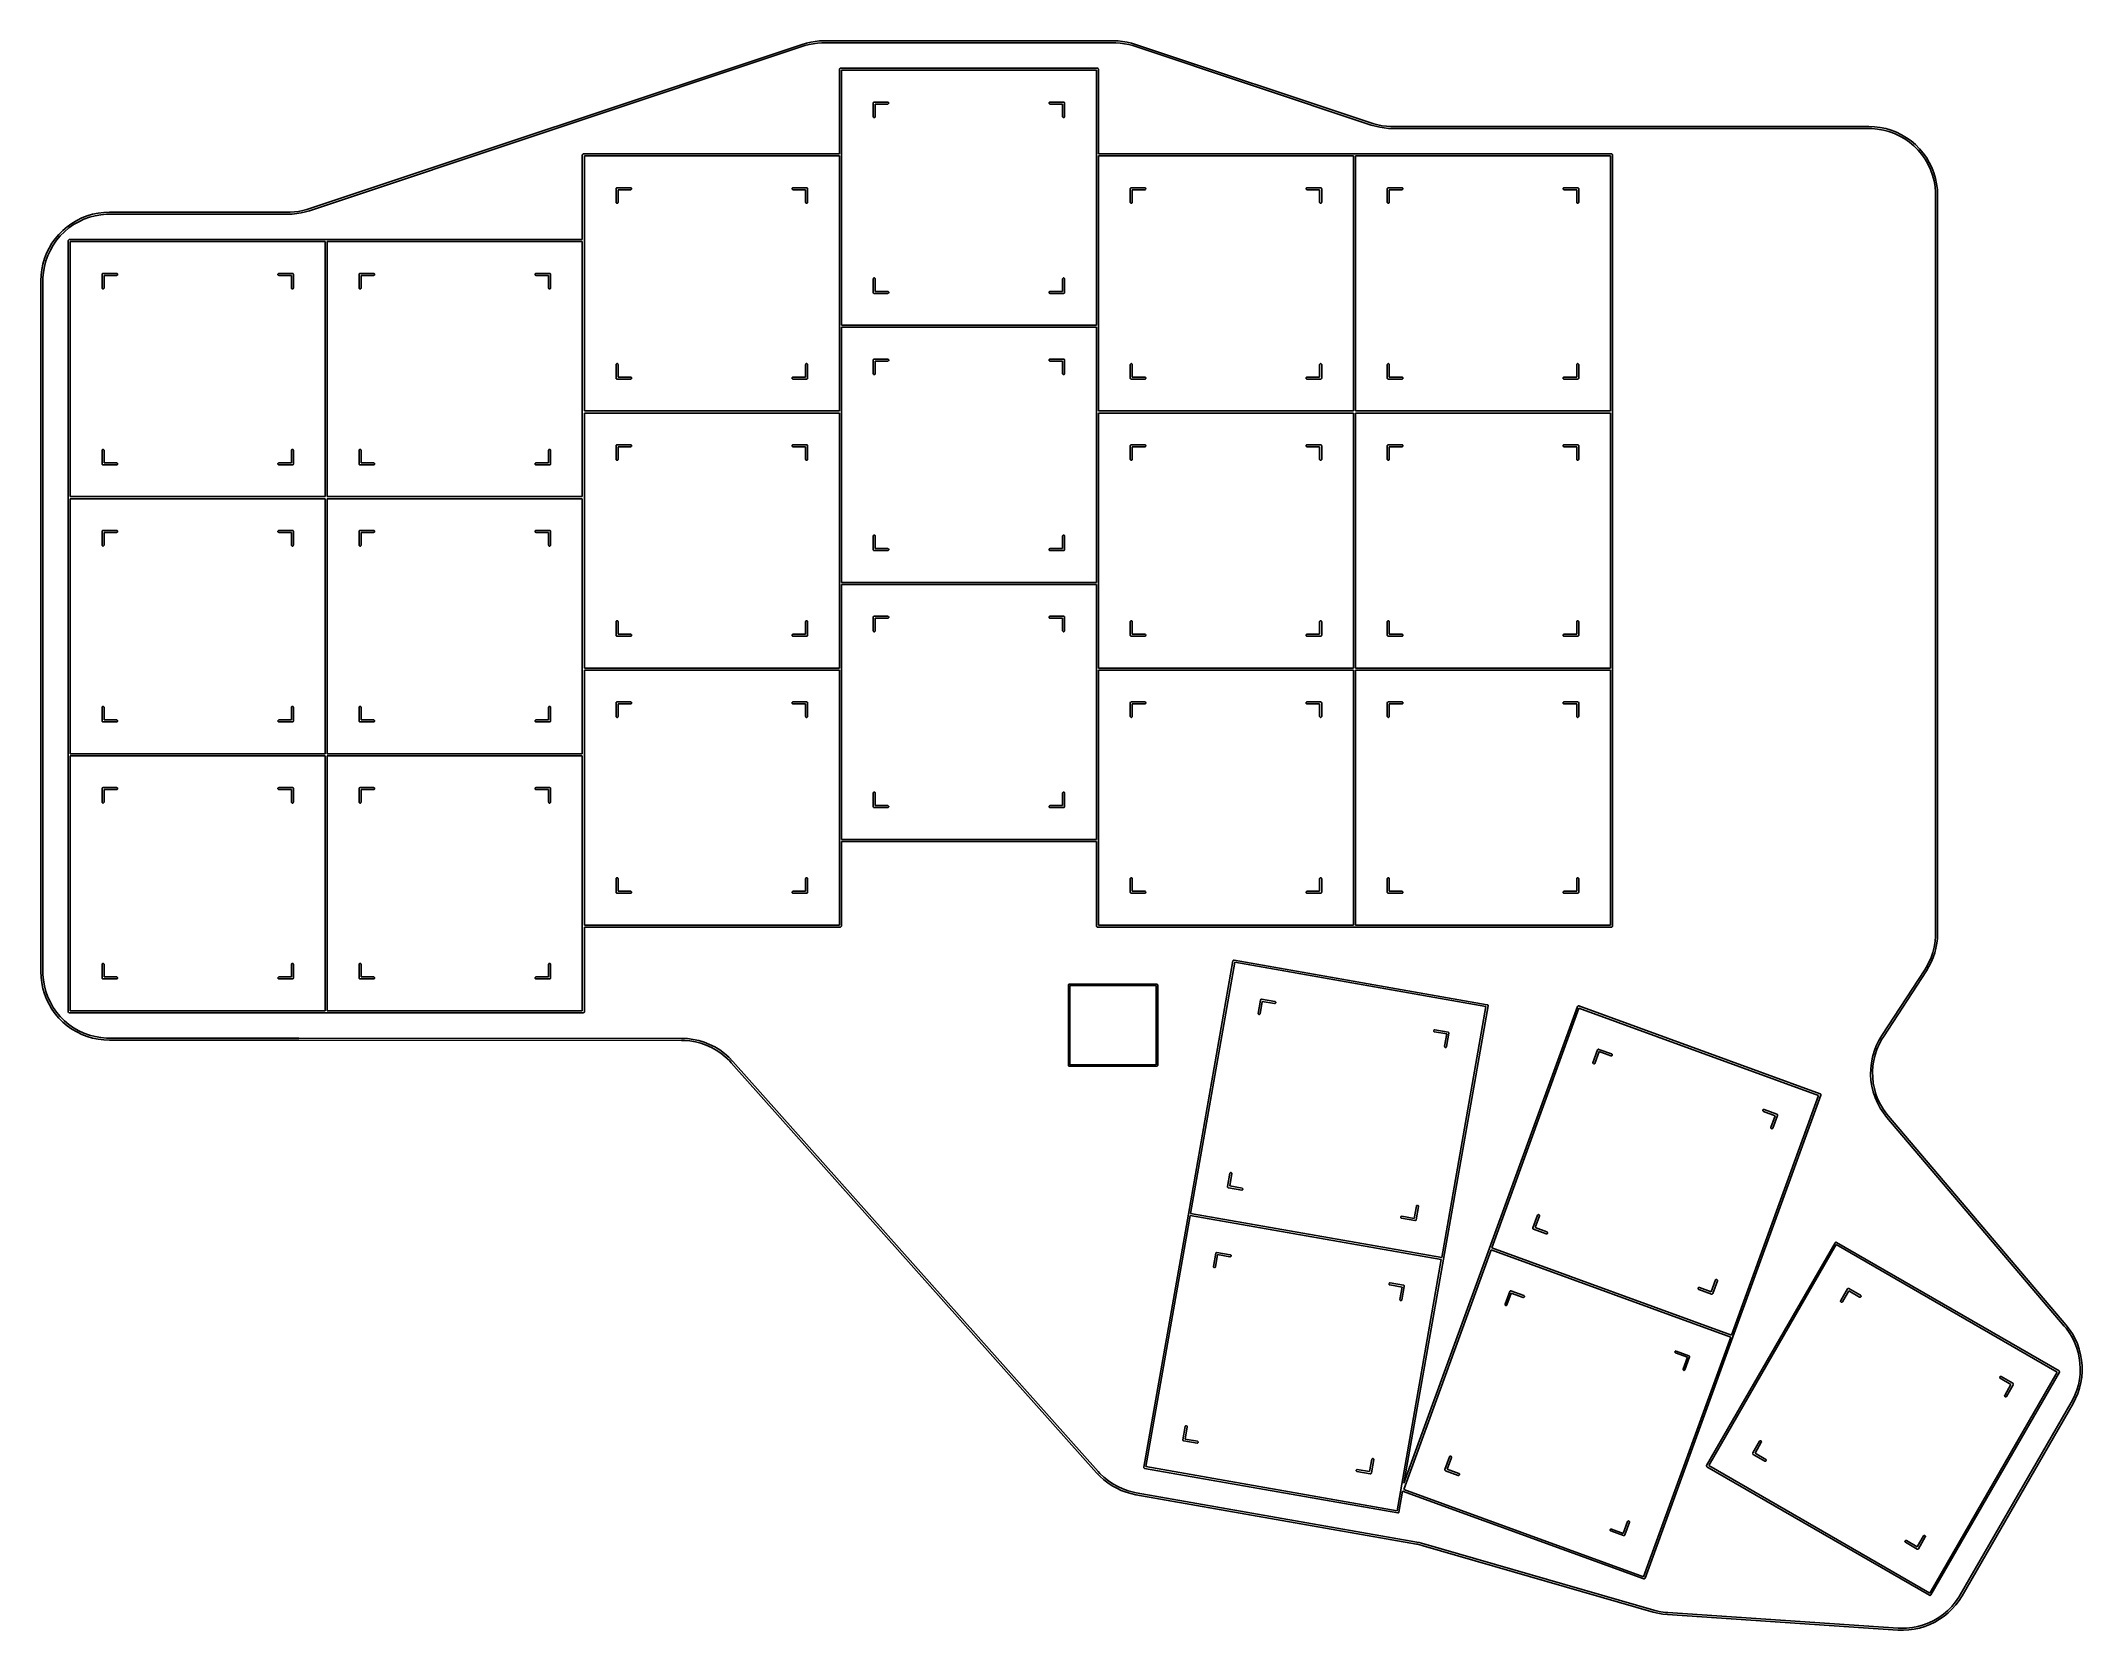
# Model space of a CAD drawing. Extents: x 3.48 to 9.42, y -6.11 to -1.49.
import ezdxf

# ---------------------------------------------------------------- set-up
doc = ezdxf.new("R2010")
doc.units = 0
doc.header["$MEASUREMENT"] = 0
doc.layers.add('BLACK', color=7, linetype='CONTINUOUS')

msp = doc.modelspace()

# ---------------------------------------------------------------- linework, layer by layer
at = {"layer": 'BLACK', "linetype": 'CONTINUOUS'}
for p, q in [((4.2607, -1.9743), (5.6961, -1.4958)), ((5.698, -1.5014), (4.2625, -1.9799)), ((5.6961, -1.4958), (5.7084, -1.4921)), ((5.6961, -1.4958), (5.6961, -1.4958)), ((5.7039, -1.4994), (5.698, -1.5014)), ((5.698, -1.5014), (5.698, -1.5014)), ((5.716, -1.4963), (5.7039, -1.4994)), ((5.7084, -1.4921), (5.721, -1.4893)), ((5.7282, -1.4939), (5.716, -1.4963)), ((5.721, -1.4893), (5.7337, -1.4872)), ((5.7406, -1.4923), (5.7282, -1.4939)), ((5.7337, -1.4872), (5.7465, -1.486)), ((5.7531, -1.4915), (5.7406, -1.4923)), ((5.7465, -1.486), (5.7593, -1.4856)), ((5.7593, -1.4915), (5.7531, -1.4915)), ((5.7593, -1.4856), (6.6029, -1.4856)), ((5.7593, -1.4856), (5.7593, -1.4856)), ((6.6029, -1.4915), (5.7593, -1.4915)), ((5.7593, -1.4915), (5.7593, -1.4915)), ((6.6029, -1.4856), (6.6157, -1.486)), ((6.6091, -1.4915), (6.6029, -1.4915)), ((6.6216, -1.4923), (6.6091, -1.4915)), ((6.6157, -1.486), (6.6285, -1.4872)), ((6.634, -1.4939), (6.6216, -1.4923)), ((6.6285, -1.4872), (6.6412, -1.4893)), ((6.6462, -1.4963), (6.634, -1.4939)), ((6.6412, -1.4893), (6.6538, -1.4921)), ((6.6583, -1.4994), (6.6462, -1.4963)), ((6.6538, -1.4921), (6.6661, -1.4958)), ((6.6642, -1.5014), (6.6583, -1.4994)), ((7.3516, -1.7306), (6.6642, -1.5014)), ((6.6642, -1.5014), (6.6642, -1.5014)), ((6.6661, -1.4958), (6.6661, -1.4958)), ((6.6661, -1.4958), (6.6661, -1.4958)), ((6.6661, -1.4958), (7.3535, -1.725)), ((5.8041, -1.5682), (5.8042, -1.5677)), ((5.8041, -1.8146), (5.8041, -1.5682)), ((5.8042, -1.5677), (5.8046, -1.5666)), ((5.8046, -1.5666), (5.8054, -1.5658)), ((5.8054, -1.5658), (5.8065, -1.5653)), ((5.8065, -1.5653), (5.8071, -1.5653)), ((5.8071, -1.5653), (6.5551, -1.5653)), ((5.81, -1.5712), (5.81, -1.8176)), ((6.5522, -1.5712), (5.81, -1.5712)), ((6.5522, -1.8176), (6.5522, -1.5712)), ((6.5551, -1.5653), (6.5557, -1.5653)), ((6.5557, -1.5653), (6.5568, -1.5658)), ((6.5568, -1.5658), (6.5576, -1.5666)), ((6.5576, -1.5666), (6.558, -1.5677)), ((6.558, -1.5677), (6.5581, -1.5682)), ((6.5581, -1.5682), (6.5581, -1.8146)), ((5.9026, -1.6661), (5.9031, -1.665)), ((5.9026, -1.6667), (5.9026, -1.6661)), ((5.9026, -1.706), (5.9026, -1.6667)), ((5.9026, -1.7066), (5.9026, -1.706)), ((5.9031, -1.7077), (5.9026, -1.7066)), ((5.9031, -1.665), (5.9039, -1.6642)), ((5.9039, -1.7085), (5.9031, -1.7077)), ((5.9039, -1.6642), (5.9049, -1.6638)), ((5.9049, -1.7089), (5.9039, -1.7085)), ((5.9049, -1.6638), (5.9055, -1.6637)), ((5.9061, -1.7089), (5.9049, -1.7089)), ((5.9055, -1.6637), (5.9449, -1.6637)), ((5.9072, -1.7085), (5.9061, -1.7089)), ((5.908, -1.7077), (5.9072, -1.7085)), ((5.9084, -1.7066), (5.908, -1.7077)), ((5.9085, -1.706), (5.9084, -1.7066)), ((5.9449, -1.6696), (5.9085, -1.6696)), ((5.9085, -1.6696), (5.9085, -1.706)), ((5.9449, -1.6637), (5.9455, -1.6638)), ((5.9455, -1.6696), (5.9449, -1.6696)), ((5.9455, -1.6638), (5.9465, -1.6642)), ((5.9465, -1.6691), (5.9455, -1.6696)), ((5.9465, -1.6642), (5.9473, -1.665)), ((5.9473, -1.6683), (5.9465, -1.6691)), ((5.9473, -1.665), (5.9478, -1.6661)), ((5.9478, -1.6672), (5.9473, -1.6683)), ((5.9478, -1.6661), (5.9478, -1.6672)), ((6.4144, -1.6661), (6.4149, -1.665)), ((6.4144, -1.6672), (6.4144, -1.6661)), ((6.4149, -1.6683), (6.4144, -1.6672)), ((6.4149, -1.665), (6.4157, -1.6642)), ((6.4157, -1.6691), (6.4149, -1.6683)), ((6.4157, -1.6642), (6.4167, -1.6638)), ((6.4167, -1.6696), (6.4157, -1.6691)), ((6.4167, -1.6638), (6.4173, -1.6637)), ((6.4173, -1.6696), (6.4167, -1.6696)), ((6.4173, -1.6637), (6.4567, -1.6637)), ((6.4537, -1.6696), (6.4173, -1.6696)), ((6.4537, -1.706), (6.4537, -1.6696)), ((6.4538, -1.7066), (6.4537, -1.706)), ((6.4542, -1.7077), (6.4538, -1.7066)), ((6.4551, -1.7085), (6.4542, -1.7077)), ((6.4561, -1.7089), (6.4551, -1.7085)), ((6.4573, -1.7089), (6.4561, -1.7089)), ((6.4567, -1.6637), (6.4573, -1.6638)), ((6.4573, -1.6638), (6.4583, -1.6642)), ((6.4583, -1.7085), (6.4573, -1.7089)), ((6.4583, -1.6642), (6.4591, -1.665)), ((6.4591, -1.7077), (6.4583, -1.7085)), ((6.4591, -1.665), (6.4596, -1.6661)), ((6.4596, -1.7066), (6.4591, -1.7077)), ((6.4596, -1.6661), (6.4596, -1.6667)), ((6.4596, -1.6667), (6.4596, -1.706)), ((6.4596, -1.706), (6.4596, -1.7066)), ((7.364, -1.7342), (7.3516, -1.7306)), ((7.3516, -1.7306), (7.3516, -1.7306)), ((7.3535, -1.725), (7.3535, -1.725)), ((7.3535, -1.725), (7.3594, -1.7269)), ((7.3594, -1.7269), (7.3715, -1.7301)), ((7.3765, -1.7371), (7.364, -1.7342)), ((7.3715, -1.7301), (7.3837, -1.7325)), ((7.3892, -1.7392), (7.3765, -1.7371)), ((7.3837, -1.7325), (7.3961, -1.7341)), ((7.402, -1.7404), (7.3892, -1.7392)), ((7.3961, -1.7341), (7.4086, -1.7349)), ((7.4148, -1.7408), (7.402, -1.7404)), ((7.4086, -1.7349), (7.4148, -1.7349)), ((7.4148, -1.7349), (8.8002, -1.7349)), ((8.8002, -1.7408), (7.4148, -1.7408)), ((8.8002, -1.7349), (8.8167, -1.7356)), ((8.8087, -1.7408), (8.8002, -1.7408)), ((8.8255, -1.7423), (8.8087, -1.7408)), ((8.8167, -1.7356), (8.8331, -1.7376)), ((8.8422, -1.7452), (8.8255, -1.7423)), ((8.8331, -1.7376), (8.8492, -1.741)), ((8.8586, -1.7496), (8.8422, -1.7452)), ((8.8492, -1.741), (8.8651, -1.7457)), ((8.8745, -1.7554), (8.8586, -1.7496)), ((8.8651, -1.7457), (8.8805, -1.7517)), ((8.8898, -1.7626), (8.8745, -1.7554)), ((8.8805, -1.7517), (8.8953, -1.759)), ((8.9045, -1.771), (8.8898, -1.7626)), ((8.8953, -1.759), (8.9095, -1.7674)), ((8.9183, -1.7807), (8.9045, -1.771)), ((8.9095, -1.7674), (8.9229, -1.777)), ((8.9313, -1.7916), (8.9183, -1.7807)), ((8.9229, -1.777), (8.9355, -1.7877)), ((5.0561, -1.8176), (5.0562, -1.817)), ((5.0561, -2.064), (5.0561, -1.8176)), ((5.0562, -1.817), (5.0566, -1.8159)), ((5.0566, -1.8159), (5.0574, -1.8151)), ((5.0574, -1.8151), (5.0585, -1.8147)), ((5.0585, -1.8147), (5.0591, -1.8146)), ((5.0591, -1.8146), (5.8041, -1.8146)), ((5.062, -1.8205), (5.062, -2.0669)), ((5.8041, -1.8205), (5.062, -1.8205)), ((5.8041, -2.3163), (5.8041, -1.8205)), ((5.81, -1.8176), (5.81, -2.3133)), ((6.5522, -2.3133), (6.5522, -1.8176)), ((6.5581, -1.8146), (7.3031, -1.8146)), ((6.5581, -1.8205), (6.5581, -2.3163)), ((7.3002, -1.8205), (6.5581, -1.8205)), ((7.3002, -2.5627), (7.3002, -1.8205)), ((7.3031, -1.8146), (8.0512, -1.8146)), ((7.3061, -1.8205), (7.3061, -2.5627)), ((8.0482, -1.8205), (7.3061, -1.8205)), ((8.0482, -2.5627), (8.0482, -1.8205)), ((8.0512, -1.8146), (8.0518, -1.8147)), ((8.0518, -1.8147), (8.0528, -1.8151)), ((8.0528, -1.8151), (8.0536, -1.8159)), ((8.0536, -1.8159), (8.0541, -1.817)), ((8.0541, -1.817), (8.0541, -1.8176)), ((8.0541, -1.8176), (8.0541, -2.5656)), ((8.9433, -1.8036), (8.9313, -1.7916)), ((8.9355, -1.7877), (8.9472, -1.7994)), ((8.9542, -1.8166), (8.9433, -1.8036)), ((8.9472, -1.7994), (8.9579, -1.812)), ((8.9639, -1.8304), (8.9542, -1.8166)), ((8.9579, -1.812), (8.9675, -1.8254)), ((8.9723, -1.8451), (8.9639, -1.8304)), ((8.9675, -1.8254), (8.9759, -1.8396)), ((8.9759, -1.8396), (8.9832, -1.8545)), ((8.9795, -1.8604), (8.9723, -1.8451)), ((8.9853, -1.8763), (8.9795, -1.8604)), ((8.9832, -1.8545), (8.9892, -1.8698)), ((8.9897, -1.8927), (8.9853, -1.8763)), ((8.9892, -1.8698), (8.9939, -1.8857)), ((8.9926, -1.9094), (8.9897, -1.8927)), ((8.9939, -1.8857), (8.9973, -1.9018)), ((5.1545, -1.916), (5.1546, -1.9154)), ((5.1545, -1.9554), (5.1545, -1.916)), ((5.1546, -1.956), (5.1545, -1.9554)), ((5.1546, -1.9154), (5.155, -1.9144)), ((5.155, -1.957), (5.1546, -1.956)), ((5.155, -1.9144), (5.1558, -1.9136)), ((5.1558, -1.9578), (5.155, -1.957)), ((5.1558, -1.9136), (5.1569, -1.9131)), ((5.1569, -1.9583), (5.1558, -1.9578)), ((5.1569, -1.9131), (5.1575, -1.9131)), ((5.1581, -1.9583), (5.1569, -1.9583)), ((5.1575, -1.9131), (5.1969, -1.9131)), ((5.1591, -1.9578), (5.1581, -1.9583)), ((5.1599, -1.957), (5.1591, -1.9578)), ((5.1604, -1.956), (5.1599, -1.957)), ((5.1969, -1.919), (5.1604, -1.919)), ((5.1604, -1.919), (5.1604, -1.9554)), ((5.1604, -1.9554), (5.1604, -1.956)), ((5.1969, -1.9131), (5.1974, -1.9131)), ((5.1974, -1.9189), (5.1969, -1.919)), ((5.1974, -1.9131), (5.1985, -1.9136)), ((5.1985, -1.9185), (5.1974, -1.9189)), ((5.1985, -1.9136), (5.1993, -1.9144)), ((5.1993, -1.9177), (5.1985, -1.9185)), ((5.1993, -1.9144), (5.1997, -1.9154)), ((5.1997, -1.9166), (5.1993, -1.9177)), ((5.1997, -1.9154), (5.1997, -1.9166)), ((5.6664, -1.9154), (5.6668, -1.9144)), ((5.6664, -1.9166), (5.6664, -1.9154)), ((5.6668, -1.9177), (5.6664, -1.9166)), ((5.6668, -1.9144), (5.6677, -1.9136)), ((5.6677, -1.9185), (5.6668, -1.9177)), ((5.6677, -1.9136), (5.6687, -1.9131)), ((5.6687, -1.9189), (5.6677, -1.9185)), ((5.6687, -1.9131), (5.6693, -1.9131)), ((5.6693, -1.919), (5.6687, -1.9189)), ((5.6693, -1.9131), (5.7087, -1.9131)), ((5.7057, -1.919), (5.6693, -1.919)), ((5.7057, -1.9554), (5.7057, -1.919)), ((5.7058, -1.956), (5.7057, -1.9554)), ((5.7062, -1.957), (5.7058, -1.956)), ((5.707, -1.9578), (5.7062, -1.957)), ((5.7081, -1.9583), (5.707, -1.9578)), ((5.7092, -1.9583), (5.7081, -1.9583)), ((5.7087, -1.9131), (5.7092, -1.9131)), ((5.7092, -1.9131), (5.7103, -1.9136)), ((5.7103, -1.9578), (5.7092, -1.9583)), ((5.7103, -1.9136), (5.7111, -1.9144)), ((5.7111, -1.957), (5.7103, -1.9578)), ((5.7111, -1.9144), (5.7116, -1.9154)), ((5.7116, -1.956), (5.7111, -1.957)), ((5.7116, -1.9154), (5.7116, -1.916)), ((5.7116, -1.916), (5.7116, -1.9554)), ((5.7116, -1.9554), (5.7116, -1.956)), ((6.6506, -1.9154), (6.6511, -1.9144)), ((6.6506, -1.916), (6.6506, -1.9154)), ((6.6506, -1.9554), (6.6506, -1.916)), ((6.6506, -1.956), (6.6506, -1.9554)), ((6.6511, -1.957), (6.6506, -1.956)), ((6.6511, -1.9144), (6.6519, -1.9136)), ((6.6519, -1.9578), (6.6511, -1.957)), ((6.6519, -1.9136), (6.653, -1.9131)), ((6.653, -1.9583), (6.6519, -1.9578)), ((6.653, -1.9131), (6.6535, -1.9131)), ((6.6541, -1.9583), (6.653, -1.9583)), ((6.6535, -1.9131), (6.6929, -1.9131)), ((6.6552, -1.9578), (6.6541, -1.9583)), ((6.656, -1.957), (6.6552, -1.9578)), ((6.6564, -1.956), (6.656, -1.957)), ((6.6565, -1.9554), (6.6564, -1.956)), ((6.6929, -1.919), (6.6565, -1.919)), ((6.6565, -1.919), (6.6565, -1.9554)), ((6.6929, -1.9131), (6.6935, -1.9131)), ((6.6935, -1.9189), (6.6929, -1.919)), ((6.6935, -1.9131), (6.6946, -1.9136)), ((6.6946, -1.9185), (6.6935, -1.9189)), ((6.6946, -1.9136), (6.6954, -1.9144)), ((6.6954, -1.9177), (6.6946, -1.9185)), ((6.6954, -1.9144), (6.6958, -1.9154)), ((6.6958, -1.9166), (6.6954, -1.9177)), ((6.6958, -1.9154), (6.6958, -1.9166)), ((7.1625, -1.9154), (7.1629, -1.9144)), ((7.1625, -1.9166), (7.1625, -1.9154)), ((7.1629, -1.9177), (7.1625, -1.9166)), ((7.1629, -1.9144), (7.1637, -1.9136)), ((7.1637, -1.9185), (7.1629, -1.9177)), ((7.1637, -1.9136), (7.1648, -1.9131)), ((7.1648, -1.9189), (7.1637, -1.9185)), ((7.1648, -1.9131), (7.1654, -1.9131)), ((7.1654, -1.919), (7.1648, -1.9189)), ((7.1654, -1.9131), (7.2047, -1.9131)), ((7.2018, -1.919), (7.1654, -1.919)), ((7.2018, -1.9554), (7.2018, -1.919)), ((7.2018, -1.956), (7.2018, -1.9554)), ((7.2023, -1.957), (7.2018, -1.956)), ((7.2031, -1.9578), (7.2023, -1.957)), ((7.2041, -1.9583), (7.2031, -1.9578)), ((7.2053, -1.9583), (7.2041, -1.9583)), ((7.2047, -1.9131), (7.2053, -1.9131)), ((7.2053, -1.9131), (7.2064, -1.9136)), ((7.2064, -1.9578), (7.2053, -1.9583)), ((7.2064, -1.9136), (7.2072, -1.9144)), ((7.2072, -1.957), (7.2064, -1.9578)), ((7.2072, -1.9144), (7.2076, -1.9154)), ((7.2076, -1.956), (7.2072, -1.957)), ((7.2076, -1.9154), (7.2077, -1.916)), ((7.2077, -1.9554), (7.2076, -1.956)), ((7.2077, -1.916), (7.2077, -1.9554)), ((7.3986, -1.916), (7.3987, -1.9154)), ((7.3986, -1.9554), (7.3986, -1.916)), ((7.3987, -1.956), (7.3986, -1.9554)), ((7.3987, -1.9154), (7.3991, -1.9144)), ((7.3991, -1.957), (7.3987, -1.956)), ((7.3991, -1.9144), (7.3999, -1.9136)), ((7.3999, -1.9578), (7.3991, -1.957)), ((7.3999, -1.9136), (7.401, -1.9131)), ((7.401, -1.9583), (7.3999, -1.9578)), ((7.401, -1.9131), (7.4016, -1.9131)), ((7.4022, -1.9583), (7.401, -1.9583)), ((7.4016, -1.9131), (7.4409, -1.9131)), ((7.4032, -1.9578), (7.4022, -1.9583)), ((7.404, -1.957), (7.4032, -1.9578)), ((7.4045, -1.956), (7.404, -1.957)), ((7.4409, -1.919), (7.4045, -1.919)), ((7.4045, -1.919), (7.4045, -1.9554)), ((7.4045, -1.9554), (7.4045, -1.956)), ((7.4409, -1.9131), (7.4415, -1.9131)), ((7.4415, -1.9189), (7.4409, -1.919)), ((7.4415, -1.9131), (7.4426, -1.9136)), ((7.4426, -1.9185), (7.4415, -1.9189)), ((7.4426, -1.9136), (7.4434, -1.9144)), ((7.4434, -1.9177), (7.4426, -1.9185)), ((7.4434, -1.9144), (7.4438, -1.9154)), ((7.4438, -1.9166), (7.4434, -1.9177)), ((7.4438, -1.9154), (7.4438, -1.9166)), ((7.9105, -1.9154), (7.9109, -1.9144)), ((7.9105, -1.9166), (7.9105, -1.9154)), ((7.9109, -1.9177), (7.9105, -1.9166)), ((7.9109, -1.9144), (7.9117, -1.9136)), ((7.9117, -1.9185), (7.9109, -1.9177)), ((7.9117, -1.9136), (7.9128, -1.9131)), ((7.9128, -1.9189), (7.9117, -1.9185)), ((7.9128, -1.9131), (7.9134, -1.9131)), ((7.9134, -1.919), (7.9128, -1.9189)), ((7.9134, -1.9131), (7.9528, -1.9131)), ((7.9498, -1.919), (7.9134, -1.919)), ((7.9498, -1.9554), (7.9498, -1.919)), ((7.9499, -1.956), (7.9498, -1.9554)), ((7.9503, -1.957), (7.9499, -1.956)), ((7.9511, -1.9578), (7.9503, -1.957)), ((7.9522, -1.9583), (7.9511, -1.9578)), ((7.9533, -1.9583), (7.9522, -1.9583)), ((7.9528, -1.9131), (7.9533, -1.9131)), ((7.9533, -1.9131), (7.9544, -1.9136)), ((7.9544, -1.9578), (7.9533, -1.9583)), ((7.9544, -1.9136), (7.9552, -1.9144)), ((7.9552, -1.957), (7.9544, -1.9578)), ((7.9552, -1.9144), (7.9557, -1.9154)), ((7.9557, -1.956), (7.9552, -1.957)), ((7.9557, -1.9154), (7.9557, -1.916)), ((7.9557, -1.916), (7.9557, -1.9554)), ((7.9557, -1.9554), (7.9557, -1.956)), ((8.9941, -1.9262), (8.9926, -1.9094)), ((8.9941, -1.9347), (8.9941, -1.9262)), ((8.9941, -4.0829), (8.9941, -1.9347)), ((8.9941, -1.9347), (8.9941, -1.9347)), ((8.9941, -1.9347), (8.9941, -1.9347)), ((8.9973, -1.9018), (8.9993, -1.9182)), ((8.9993, -1.9182), (9, -1.9347)), ((9, -1.9347), (9, -1.9347)), ((9, -1.9347), (9, -4.0829)), ((3.5574, -2.0264), (3.5708, -2.0168)), ((3.5708, -2.0168), (3.585, -2.0083)), ((3.5905, -2.0119), (3.5758, -2.0204)), ((3.585, -2.0083), (3.5999, -2.0011)), ((3.6058, -2.0047), (3.5905, -2.0119)), ((3.5999, -2.0011), (3.6152, -1.9951)), ((3.6218, -1.999), (3.6058, -2.0047)), ((3.6152, -1.9951), (3.6311, -1.9904)), ((3.6381, -1.9946), (3.6218, -1.999)), ((3.6311, -1.9904), (3.6472, -1.987)), ((3.6548, -1.9916), (3.6381, -1.9946)), ((3.6472, -1.987), (3.6636, -1.9849)), ((3.6717, -1.9902), (3.6548, -1.9916)), ((3.6636, -1.9849), (3.6801, -1.9843)), ((3.6801, -1.9902), (3.6717, -1.9902)), ((3.6801, -1.9843), (4.1994, -1.9843)), ((4.1994, -1.9902), (3.6801, -1.9902)), ((4.1994, -1.9843), (4.1994, -1.9843)), ((4.1994, -1.9843), (4.2056, -1.9843)), ((4.2122, -1.9897), (4.1994, -1.9902)), ((4.1994, -1.9902), (4.1994, -1.9902)), ((4.2056, -1.9843), (4.2181, -1.9834)), ((4.225, -1.9885), (4.2122, -1.9897)), ((4.2181, -1.9834), (4.2304, -1.9818)), ((4.2377, -1.9864), (4.225, -1.9885)), ((4.2304, -1.9818), (4.2427, -1.9795)), ((4.2502, -1.9836), (4.2377, -1.9864)), ((4.2427, -1.9795), (4.2547, -1.9763)), ((4.2625, -1.9799), (4.2502, -1.9836)), ((4.2547, -1.9763), (4.2607, -1.9743)), ((4.2607, -1.9743), (4.2607, -1.9743)), ((4.2607, -1.9743), (4.2607, -1.9743)), ((4.2625, -1.9799), (4.2625, -1.9799)), ((3.5044, -2.089), (3.5128, -2.0748)), ((3.5128, -2.0748), (3.5224, -2.0613)), ((3.5261, -2.0659), (3.5164, -2.0798)), ((3.5224, -2.0613), (3.5331, -2.0487)), ((3.537, -2.0529), (3.5261, -2.0659)), ((3.5331, -2.0487), (3.5448, -2.0371)), ((3.549, -2.041), (3.537, -2.0529)), ((3.5448, -2.0371), (3.5574, -2.0264)), ((3.562, -2.0301), (3.549, -2.041)), ((3.56, -2.0669), (3.5601, -2.0664)), ((3.56, -2.815), (3.56, -2.0669)), ((3.5601, -2.0664), (3.5605, -2.0653)), ((3.5605, -2.0653), (3.5614, -2.0645)), ((3.5614, -2.0645), (3.5624, -2.064)), ((3.5758, -2.0204), (3.562, -2.0301)), ((3.5624, -2.064), (3.563, -2.064)), ((3.563, -2.064), (4.311, -2.064)), ((3.5659, -2.0699), (3.5659, -2.812)), ((4.3081, -2.0699), (3.5659, -2.0699)), ((4.3081, -2.812), (4.3081, -2.0699)), ((4.311, -2.064), (5.0561, -2.064)), ((4.314, -2.0699), (4.314, -2.812)), ((5.0561, -2.0699), (4.314, -2.0699)), ((5.0561, -2.5656), (5.0561, -2.0699)), ((5.062, -2.0669), (5.062, -2.5627)), ((3.483, -2.1512), (3.4864, -2.135)), ((3.4864, -2.135), (3.4911, -2.1192)), ((3.495, -2.1257), (3.4906, -2.142)), ((3.4911, -2.1192), (3.4971, -2.1038)), ((3.5008, -2.1098), (3.495, -2.1257)), ((3.4971, -2.1038), (3.5044, -2.089)), ((3.508, -2.0944), (3.5008, -2.1098)), ((3.5164, -2.0798), (3.508, -2.0944)), ((3.4803, -2.1841), (3.481, -2.1676)), ((3.4803, -4.1939), (3.4803, -2.1841)), ((3.481, -2.1676), (3.483, -2.1512)), ((3.4877, -2.1587), (3.4862, -2.1756)), ((3.4862, -2.1756), (3.4862, -2.1841)), ((3.4862, -2.1841), (3.4862, -4.1939)), ((3.4906, -2.142), (3.4877, -2.1587)), ((3.6585, -2.1648), (3.659, -2.1637)), ((3.6585, -2.1654), (3.6585, -2.1648)), ((3.6585, -2.2047), (3.6585, -2.1654)), ((3.659, -2.1637), (3.6598, -2.1629)), ((3.6598, -2.1629), (3.6608, -2.1625)), ((3.6608, -2.1625), (3.6614, -2.1624)), ((3.6614, -2.1624), (3.7008, -2.1624)), ((3.7008, -2.1683), (3.6644, -2.1683)), ((3.6644, -2.1683), (3.6644, -2.2047)), ((3.7008, -2.1624), (3.7014, -2.1625)), ((3.7014, -2.1683), (3.7008, -2.1683)), ((3.7014, -2.1625), (3.7024, -2.1629)), ((3.7024, -2.1678), (3.7014, -2.1683)), ((3.7024, -2.1629), (3.7032, -2.1637)), ((3.7032, -2.167), (3.7024, -2.1678)), ((3.7032, -2.1637), (3.7037, -2.1648)), ((3.7037, -2.1659), (3.7032, -2.167)), ((3.7037, -2.1648), (3.7037, -2.1659)), ((4.1703, -2.1648), (4.1708, -2.1637)), ((4.1703, -2.1659), (4.1703, -2.1648)), ((4.1708, -2.167), (4.1703, -2.1659)), ((4.1708, -2.1637), (4.1716, -2.1629)), ((4.1716, -2.1678), (4.1708, -2.167)), ((4.1716, -2.1629), (4.1727, -2.1625)), ((4.1727, -2.1683), (4.1716, -2.1678)), ((4.1727, -2.1625), (4.1732, -2.1624)), ((4.1732, -2.1683), (4.1727, -2.1683)), ((4.1732, -2.1624), (4.2126, -2.1624)), ((4.2096, -2.1683), (4.1732, -2.1683)), ((4.2096, -2.2047), (4.2096, -2.1683)), ((4.2126, -2.1624), (4.2132, -2.1625)), ((4.2132, -2.1625), (4.2142, -2.1629)), ((4.2142, -2.1629), (4.2151, -2.1637)), ((4.2151, -2.1637), (4.2155, -2.1648)), ((4.2155, -2.1648), (4.2156, -2.1654)), ((4.2156, -2.1654), (4.2156, -2.2047)), ((4.4065, -2.1654), (4.4066, -2.1648)), ((4.4065, -2.2047), (4.4065, -2.1654)), ((4.4066, -2.1648), (4.407, -2.1637)), ((4.407, -2.1637), (4.4078, -2.1629)), ((4.4078, -2.1629), (4.4089, -2.1625)), ((4.4089, -2.1625), (4.4094, -2.1624)), ((4.4094, -2.1624), (4.4488, -2.1624)), ((4.4488, -2.1683), (4.4124, -2.1683)), ((4.4124, -2.1683), (4.4124, -2.2047)), ((4.4488, -2.1624), (4.4494, -2.1625)), ((4.4494, -2.1683), (4.4488, -2.1683)), ((4.4494, -2.1625), (4.4505, -2.1629)), ((4.4505, -2.1678), (4.4494, -2.1683)), ((4.4505, -2.1629), (4.4513, -2.1637)), ((4.4513, -2.167), (4.4505, -2.1678)), ((4.4513, -2.1637), (4.4517, -2.1648)), ((4.4517, -2.1659), (4.4513, -2.167)), ((4.4517, -2.1648), (4.4517, -2.1659)), ((4.9184, -2.1648), (4.9188, -2.1637)), ((4.9184, -2.1659), (4.9184, -2.1648)), ((4.9188, -2.167), (4.9184, -2.1659)), ((4.9188, -2.1637), (4.9196, -2.1629)), ((4.9196, -2.1678), (4.9188, -2.167)), ((4.9196, -2.1629), (4.9207, -2.1625)), ((4.9207, -2.1683), (4.9196, -2.1678)), ((4.9207, -2.1625), (4.9213, -2.1624)), ((4.9213, -2.1683), (4.9207, -2.1683)), ((4.9213, -2.1624), (4.9606, -2.1624)), ((4.9577, -2.1683), (4.9213, -2.1683)), ((4.9577, -2.2047), (4.9577, -2.1683)), ((4.9606, -2.1624), (4.9612, -2.1625)), ((4.9612, -2.1625), (4.9623, -2.1629)), ((4.9623, -2.1629), (4.9631, -2.1637)), ((4.9631, -2.1637), (4.9635, -2.1648)), ((4.9635, -2.1648), (4.9636, -2.1654)), ((4.9636, -2.1654), (4.9636, -2.2047)), ((5.9026, -2.1779), (5.9031, -2.1768)), ((5.9026, -2.1785), (5.9026, -2.1779)), ((5.9026, -2.2178), (5.9026, -2.1785)), ((5.9031, -2.1768), (5.9039, -2.176)), ((5.9039, -2.176), (5.9049, -2.1756)), ((5.9049, -2.1756), (5.9061, -2.1756)), ((5.9061, -2.1756), (5.9072, -2.176)), ((5.9072, -2.176), (5.908, -2.1768)), ((5.908, -2.1768), (5.9084, -2.1779)), ((5.9084, -2.1779), (5.9085, -2.1785)), ((5.9085, -2.1785), (5.9085, -2.2149)), ((6.4537, -2.1785), (6.4538, -2.1779)), ((6.4537, -2.2149), (6.4537, -2.1785)), ((6.4538, -2.1779), (6.4542, -2.1768)), ((6.4542, -2.1768), (6.4551, -2.176)), ((6.4551, -2.176), (6.4561, -2.1756)), ((6.4561, -2.1756), (6.4573, -2.1756)), ((6.4573, -2.1756), (6.4583, -2.176)), ((6.4583, -2.176), (6.4591, -2.1768)), ((6.4591, -2.1768), (6.4596, -2.1779)), ((6.4596, -2.1779), (6.4596, -2.1785)), ((6.4596, -2.1785), (6.4596, -2.2178)), ((3.6585, -2.2053), (3.6585, -2.2047)), ((3.659, -2.2064), (3.6585, -2.2053)), ((3.6598, -2.2072), (3.659, -2.2064)), ((3.6608, -2.2076), (3.6598, -2.2072)), ((3.662, -2.2076), (3.6608, -2.2076)), ((3.6631, -2.2072), (3.662, -2.2076)), ((3.6639, -2.2064), (3.6631, -2.2072)), ((3.6643, -2.2053), (3.6639, -2.2064)), ((3.6644, -2.2047), (3.6643, -2.2053)), ((4.2097, -2.2053), (4.2096, -2.2047)), ((4.2101, -2.2064), (4.2097, -2.2053)), ((4.211, -2.2072), (4.2101, -2.2064)), ((4.212, -2.2076), (4.211, -2.2072)), ((4.2132, -2.2076), (4.212, -2.2076)), ((4.2142, -2.2072), (4.2132, -2.2076)), ((4.2151, -2.2064), (4.2142, -2.2072)), ((4.2155, -2.2053), (4.2151, -2.2064)), ((4.2156, -2.2047), (4.2155, -2.2053)), ((4.4066, -2.2053), (4.4065, -2.2047)), ((4.407, -2.2064), (4.4066, -2.2053)), ((4.4078, -2.2072), (4.407, -2.2064)), ((4.4089, -2.2076), (4.4078, -2.2072)), ((4.41, -2.2076), (4.4089, -2.2076)), ((4.4111, -2.2072), (4.41, -2.2076)), ((4.4119, -2.2064), (4.4111, -2.2072)), ((4.4123, -2.2053), (4.4119, -2.2064)), ((4.4124, -2.2047), (4.4123, -2.2053)), ((4.9577, -2.2053), (4.9577, -2.2047)), ((4.9582, -2.2064), (4.9577, -2.2053)), ((4.959, -2.2072), (4.9582, -2.2064)), ((4.9601, -2.2076), (4.959, -2.2072)), ((4.9612, -2.2076), (4.9601, -2.2076)), ((4.9623, -2.2072), (4.9612, -2.2076)), ((4.9631, -2.2064), (4.9623, -2.2072)), ((4.9635, -2.2053), (4.9631, -2.2064)), ((4.9636, -2.2047), (4.9635, -2.2053)), ((5.9026, -2.2184), (5.9026, -2.2178)), ((5.9031, -2.2195), (5.9026, -2.2184)), ((5.9039, -2.2203), (5.9031, -2.2195)), ((5.9049, -2.2207), (5.9039, -2.2203)), ((5.9055, -2.2208), (5.9049, -2.2207)), ((5.9449, -2.2208), (5.9055, -2.2208)), ((5.9085, -2.2149), (5.9449, -2.2149)), ((5.9449, -2.2149), (5.9455, -2.215)), ((5.9455, -2.2207), (5.9449, -2.2208)), ((5.9455, -2.215), (5.9465, -2.2154)), ((5.9465, -2.2203), (5.9455, -2.2207)), ((5.9465, -2.2154), (5.9473, -2.2162)), ((5.9473, -2.2195), (5.9465, -2.2203)), ((5.9473, -2.2162), (5.9478, -2.2173)), ((5.9478, -2.2184), (5.9473, -2.2195)), ((5.9478, -2.2173), (5.9478, -2.2184)), ((6.4144, -2.2173), (6.4149, -2.2162)), ((6.4144, -2.2184), (6.4144, -2.2173)), ((6.4149, -2.2195), (6.4144, -2.2184)), ((6.4149, -2.2162), (6.4157, -2.2154)), ((6.4157, -2.2203), (6.4149, -2.2195)), ((6.4157, -2.2154), (6.4167, -2.215)), ((6.4167, -2.2207), (6.4157, -2.2203)), ((6.4167, -2.215), (6.4173, -2.2149)), ((6.4173, -2.2208), (6.4167, -2.2207)), ((6.4173, -2.2149), (6.4537, -2.2149)), ((6.4567, -2.2208), (6.4173, -2.2208)), ((6.4573, -2.2207), (6.4567, -2.2208)), ((6.4583, -2.2203), (6.4573, -2.2207)), ((6.4591, -2.2195), (6.4583, -2.2203)), ((6.4596, -2.2184), (6.4591, -2.2195)), ((6.4596, -2.2178), (6.4596, -2.2184)), ((5.8041, -2.5627), (5.8041, -2.3163)), ((5.81, -2.3133), (6.5522, -2.3133)), ((6.5581, -2.3163), (6.5581, -2.5627)), ((5.81, -2.3192), (5.81, -2.5656)), ((6.5522, -2.3192), (5.81, -2.3192)), ((6.5522, -2.5656), (6.5522, -2.3192)), ((5.1545, -2.4278), (5.1546, -2.4272)), ((5.1545, -2.4672), (5.1545, -2.4278)), ((5.1546, -2.4272), (5.155, -2.4262)), ((5.155, -2.4262), (5.1558, -2.4254)), ((5.1558, -2.4254), (5.1569, -2.4249)), ((5.1569, -2.4249), (5.1581, -2.4249)), ((5.1581, -2.4249), (5.1591, -2.4254)), ((5.1591, -2.4254), (5.1599, -2.4262)), ((5.1599, -2.4262), (5.1604, -2.4272)), ((5.1604, -2.4272), (5.1604, -2.4278)), ((5.1604, -2.4278), (5.1604, -2.4642)), ((5.7057, -2.4278), (5.7058, -2.4272)), ((5.7057, -2.4642), (5.7057, -2.4278)), ((5.7058, -2.4272), (5.7062, -2.4262)), ((5.7062, -2.4262), (5.707, -2.4254)), ((5.707, -2.4254), (5.7081, -2.4249)), ((5.7081, -2.4249), (5.7092, -2.4249)), ((5.7092, -2.4249), (5.7103, -2.4254)), ((5.7103, -2.4254), (5.7111, -2.4262)), ((5.7111, -2.4262), (5.7116, -2.4272)), ((5.7116, -2.4272), (5.7116, -2.4278)), ((5.7116, -2.4278), (5.7116, -2.4672)), ((5.9026, -2.4141), (5.9031, -2.4131)), ((5.9026, -2.4147), (5.9026, -2.4141)), ((5.9026, -2.4541), (5.9026, -2.4147)), ((5.9031, -2.4131), (5.9039, -2.4122)), ((5.9039, -2.4122), (5.9049, -2.4118)), ((5.9049, -2.4118), (5.9055, -2.4117)), ((5.9055, -2.4117), (5.9449, -2.4117)), ((5.9449, -2.4177), (5.9085, -2.4177)), ((5.9085, -2.4177), (5.9085, -2.4541)), ((5.9449, -2.4117), (5.9455, -2.4118)), ((5.9455, -2.4176), (5.9449, -2.4177)), ((5.9455, -2.4118), (5.9465, -2.4122)), ((5.9465, -2.4172), (5.9455, -2.4176)), ((5.9465, -2.4122), (5.9473, -2.4131)), ((5.9473, -2.4163), (5.9465, -2.4172)), ((5.9473, -2.4131), (5.9478, -2.4141)), ((5.9478, -2.4153), (5.9473, -2.4163)), ((5.9478, -2.4141), (5.9478, -2.4153)), ((6.4144, -2.4141), (6.4149, -2.4131)), ((6.4144, -2.4153), (6.4144, -2.4141)), ((6.4149, -2.4163), (6.4144, -2.4153)), ((6.4149, -2.4131), (6.4157, -2.4122)), ((6.4157, -2.4172), (6.4149, -2.4163)), ((6.4157, -2.4122), (6.4167, -2.4118)), ((6.4167, -2.4176), (6.4157, -2.4172)), ((6.4167, -2.4118), (6.4173, -2.4117)), ((6.4173, -2.4177), (6.4167, -2.4176)), ((6.4173, -2.4117), (6.4567, -2.4117)), ((6.4537, -2.4177), (6.4173, -2.4177)), ((6.4537, -2.4541), (6.4537, -2.4177)), ((6.4567, -2.4117), (6.4573, -2.4118)), ((6.4573, -2.4118), (6.4583, -2.4122)), ((6.4583, -2.4122), (6.4591, -2.4131)), ((6.4591, -2.4131), (6.4596, -2.4141)), ((6.4596, -2.4141), (6.4596, -2.4147)), ((6.4596, -2.4147), (6.4596, -2.4541)), ((6.6506, -2.4272), (6.6511, -2.4262)), ((6.6506, -2.4278), (6.6506, -2.4272)), ((6.6506, -2.4672), (6.6506, -2.4278)), ((6.6511, -2.4262), (6.6519, -2.4254)), ((6.6519, -2.4254), (6.653, -2.4249)), ((6.653, -2.4249), (6.6541, -2.4249)), ((6.6541, -2.4249), (6.6552, -2.4254)), ((6.6552, -2.4254), (6.656, -2.4262)), ((6.656, -2.4262), (6.6564, -2.4272)), ((6.6564, -2.4272), (6.6565, -2.4278)), ((6.6565, -2.4278), (6.6565, -2.4642)), ((7.2018, -2.4272), (7.2023, -2.4262)), ((7.2018, -2.4278), (7.2018, -2.4272)), ((7.2018, -2.4642), (7.2018, -2.4278)), ((7.2023, -2.4262), (7.2031, -2.4254)), ((7.2031, -2.4254), (7.2041, -2.4249)), ((7.2041, -2.4249), (7.2053, -2.4249)), ((7.2053, -2.4249), (7.2064, -2.4254)), ((7.2064, -2.4254), (7.2072, -2.4262)), ((7.2072, -2.4262), (7.2076, -2.4272)), ((7.2076, -2.4272), (7.2077, -2.4278)), ((7.2077, -2.4278), (7.2077, -2.4672)), ((7.3986, -2.4278), (7.3987, -2.4272)), ((7.3986, -2.4672), (7.3986, -2.4278)), ((7.3987, -2.4272), (7.3991, -2.4262)), ((7.3991, -2.4262), (7.3999, -2.4254)), ((7.3999, -2.4254), (7.401, -2.4249)), ((7.401, -2.4249), (7.4022, -2.4249)), ((7.4022, -2.4249), (7.4032, -2.4254)), ((7.4032, -2.4254), (7.404, -2.4262)), ((7.404, -2.4262), (7.4045, -2.4272)), ((7.4045, -2.4272), (7.4045, -2.4278)), ((7.4045, -2.4278), (7.4045, -2.4642)), ((7.9498, -2.4278), (7.9499, -2.4272)), ((7.9498, -2.4642), (7.9498, -2.4278)), ((7.9499, -2.4272), (7.9503, -2.4262)), ((7.9503, -2.4262), (7.9511, -2.4254)), ((7.9511, -2.4254), (7.9522, -2.4249)), ((7.9522, -2.4249), (7.9533, -2.4249)), ((7.9533, -2.4249), (7.9544, -2.4254)), ((7.9544, -2.4254), (7.9552, -2.4262)), ((7.9552, -2.4262), (7.9557, -2.4272)), ((7.9557, -2.4272), (7.9557, -2.4278)), ((7.9557, -2.4278), (7.9557, -2.4672)), ((5.1546, -2.4678), (5.1545, -2.4672)), ((5.155, -2.4688), (5.1546, -2.4678)), ((5.1558, -2.4696), (5.155, -2.4688)), ((5.1569, -2.4701), (5.1558, -2.4696)), ((5.1575, -2.4701), (5.1569, -2.4701)), ((5.1969, -2.4701), (5.1575, -2.4701)), ((5.1604, -2.4642), (5.1969, -2.4642)), ((5.1969, -2.4642), (5.1974, -2.4643)), ((5.1974, -2.4701), (5.1969, -2.4701)), ((5.1974, -2.4643), (5.1985, -2.4647)), ((5.1985, -2.4696), (5.1974, -2.4701)), ((5.1985, -2.4647), (5.1993, -2.4656)), ((5.1993, -2.4688), (5.1985, -2.4696)), ((5.1993, -2.4656), (5.1997, -2.4666)), ((5.1997, -2.4678), (5.1993, -2.4688)), ((5.1997, -2.4666), (5.1997, -2.4678)), ((5.6664, -2.4666), (5.6668, -2.4656)), ((5.6664, -2.4678), (5.6664, -2.4666)), ((5.6668, -2.4688), (5.6664, -2.4678)), ((5.6668, -2.4656), (5.6677, -2.4647)), ((5.6677, -2.4696), (5.6668, -2.4688)), ((5.6677, -2.4647), (5.6687, -2.4643)), ((5.6687, -2.4701), (5.6677, -2.4696)), ((5.6687, -2.4643), (5.6693, -2.4642)), ((5.6693, -2.4701), (5.6687, -2.4701)), ((5.6693, -2.4642), (5.7057, -2.4642)), ((5.7087, -2.4701), (5.6693, -2.4701)), ((5.7092, -2.4701), (5.7087, -2.4701)), ((5.7103, -2.4696), (5.7092, -2.4701)), ((5.7111, -2.4688), (5.7103, -2.4696)), ((5.7116, -2.4678), (5.7111, -2.4688)), ((5.7116, -2.4672), (5.7116, -2.4678)), ((5.9026, -2.4546), (5.9026, -2.4541)), ((5.9031, -2.4557), (5.9026, -2.4546)), ((5.9039, -2.4565), (5.9031, -2.4557)), ((5.9049, -2.457), (5.9039, -2.4565)), ((5.9061, -2.457), (5.9049, -2.457)), ((5.9072, -2.4565), (5.9061, -2.457)), ((5.908, -2.4557), (5.9072, -2.4565)), ((5.9084, -2.4546), (5.908, -2.4557)), ((5.9085, -2.4541), (5.9084, -2.4546)), ((6.4538, -2.4546), (6.4537, -2.4541)), ((6.4542, -2.4557), (6.4538, -2.4546)), ((6.4551, -2.4565), (6.4542, -2.4557)), ((6.4561, -2.457), (6.4551, -2.4565)), ((6.4573, -2.457), (6.4561, -2.457)), ((6.4583, -2.4565), (6.4573, -2.457)), ((6.4591, -2.4557), (6.4583, -2.4565)), ((6.4596, -2.4546), (6.4591, -2.4557)), ((6.4596, -2.4541), (6.4596, -2.4546)), ((6.6506, -2.4678), (6.6506, -2.4672)), ((6.6511, -2.4688), (6.6506, -2.4678)), ((6.6519, -2.4696), (6.6511, -2.4688)), ((6.653, -2.4701), (6.6519, -2.4696)), ((6.6535, -2.4701), (6.653, -2.4701)), ((6.6929, -2.4701), (6.6535, -2.4701)), ((6.6565, -2.4642), (6.6929, -2.4642)), ((6.6929, -2.4642), (6.6935, -2.4643)), ((6.6935, -2.4701), (6.6929, -2.4701)), ((6.6935, -2.4643), (6.6946, -2.4647)), ((6.6946, -2.4696), (6.6935, -2.4701)), ((6.6946, -2.4647), (6.6954, -2.4656)), ((6.6954, -2.4688), (6.6946, -2.4696)), ((6.6954, -2.4656), (6.6958, -2.4666)), ((6.6958, -2.4678), (6.6954, -2.4688)), ((6.6958, -2.4666), (6.6958, -2.4678)), ((7.1625, -2.4666), (7.1629, -2.4656)), ((7.1625, -2.4678), (7.1625, -2.4666)), ((7.1629, -2.4688), (7.1625, -2.4678)), ((7.1629, -2.4656), (7.1637, -2.4647)), ((7.1637, -2.4696), (7.1629, -2.4688)), ((7.1637, -2.4647), (7.1648, -2.4643)), ((7.1648, -2.4701), (7.1637, -2.4696)), ((7.1648, -2.4643), (7.1654, -2.4642)), ((7.1654, -2.4701), (7.1648, -2.4701)), ((7.1654, -2.4642), (7.2018, -2.4642)), ((7.2047, -2.4701), (7.1654, -2.4701)), ((7.2053, -2.4701), (7.2047, -2.4701)), ((7.2064, -2.4696), (7.2053, -2.4701)), ((7.2072, -2.4688), (7.2064, -2.4696)), ((7.2076, -2.4678), (7.2072, -2.4688)), ((7.2077, -2.4672), (7.2076, -2.4678)), ((7.3987, -2.4678), (7.3986, -2.4672)), ((7.3991, -2.4688), (7.3987, -2.4678)), ((7.3999, -2.4696), (7.3991, -2.4688)), ((7.401, -2.4701), (7.3999, -2.4696)), ((7.4016, -2.4701), (7.401, -2.4701)), ((7.4409, -2.4701), (7.4016, -2.4701)), ((7.4045, -2.4642), (7.4409, -2.4642)), ((7.4409, -2.4642), (7.4415, -2.4643)), ((7.4415, -2.4701), (7.4409, -2.4701)), ((7.4415, -2.4643), (7.4426, -2.4647)), ((7.4426, -2.4696), (7.4415, -2.4701)), ((7.4426, -2.4647), (7.4434, -2.4656)), ((7.4434, -2.4688), (7.4426, -2.4696)), ((7.4434, -2.4656), (7.4438, -2.4666)), ((7.4438, -2.4678), (7.4434, -2.4688)), ((7.4438, -2.4666), (7.4438, -2.4678)), ((7.9105, -2.4666), (7.9109, -2.4656)), ((7.9105, -2.4678), (7.9105, -2.4666)), ((7.9109, -2.4688), (7.9105, -2.4678)), ((7.9109, -2.4656), (7.9117, -2.4647)), ((7.9117, -2.4696), (7.9109, -2.4688)), ((7.9117, -2.4647), (7.9128, -2.4643)), ((7.9128, -2.4701), (7.9117, -2.4696)), ((7.9128, -2.4643), (7.9134, -2.4642)), ((7.9134, -2.4701), (7.9128, -2.4701)), ((7.9134, -2.4642), (7.9498, -2.4642)), ((7.9528, -2.4701), (7.9134, -2.4701)), ((7.9533, -2.4701), (7.9528, -2.4701)), ((7.9544, -2.4696), (7.9533, -2.4701)), ((7.9552, -2.4688), (7.9544, -2.4696)), ((7.9557, -2.4678), (7.9552, -2.4688)), ((7.9557, -2.4672), (7.9557, -2.4678)), ((5.0561, -2.812), (5.0561, -2.5656)), ((5.062, -2.5627), (5.8041, -2.5627)), ((5.062, -2.5686), (5.062, -2.815)), ((5.8041, -2.5686), (5.062, -2.5686)), ((5.8041, -3.0643), (5.8041, -2.5686)), ((5.81, -2.5656), (5.81, -3.0614)), ((6.5522, -3.0614), (6.5522, -2.5656)), ((6.5581, -2.5627), (7.3002, -2.5627)), ((6.5581, -2.5686), (6.5581, -3.0643)), ((7.3002, -2.5686), (6.5581, -2.5686)), ((7.3002, -3.3107), (7.3002, -2.5686)), ((7.3061, -2.5627), (8.0482, -2.5627)), ((7.3061, -2.5686), (7.3061, -3.3107)), ((8.0482, -2.5686), (7.3061, -2.5686)), ((8.0482, -3.3107), (8.0482, -2.5686)), ((8.0541, -2.5656), (8.0541, -3.3136)), ((5.1545, -2.664), (5.1546, -2.6635)), ((5.1545, -2.7034), (5.1545, -2.664)), ((5.1546, -2.6635), (5.155, -2.6624)), ((5.155, -2.6624), (5.1558, -2.6616)), ((5.1558, -2.6616), (5.1569, -2.6611)), ((5.1569, -2.6611), (5.1575, -2.6611)), ((5.1575, -2.6611), (5.1969, -2.6611)), ((5.1969, -2.667), (5.1604, -2.667)), ((5.1604, -2.667), (5.1604, -2.7034)), ((5.1969, -2.6611), (5.1974, -2.6611)), ((5.1974, -2.6669), (5.1969, -2.667)), ((5.1974, -2.6611), (5.1985, -2.6616)), ((5.1985, -2.6665), (5.1974, -2.6669)), ((5.1985, -2.6616), (5.1993, -2.6624)), ((5.1993, -2.6657), (5.1985, -2.6665)), ((5.1993, -2.6624), (5.1997, -2.6635)), ((5.1997, -2.6646), (5.1993, -2.6657)), ((5.1997, -2.6635), (5.1997, -2.6646)), ((5.6664, -2.6635), (5.6668, -2.6624)), ((5.6664, -2.6646), (5.6664, -2.6635)), ((5.6668, -2.6657), (5.6664, -2.6646)), ((5.6668, -2.6624), (5.6677, -2.6616)), ((5.6677, -2.6665), (5.6668, -2.6657)), ((5.6677, -2.6616), (5.6687, -2.6611)), ((5.6687, -2.6669), (5.6677, -2.6665)), ((5.6687, -2.6611), (5.6693, -2.6611)), ((5.6693, -2.667), (5.6687, -2.6669)), ((5.6693, -2.6611), (5.7087, -2.6611)), ((5.7057, -2.667), (5.6693, -2.667)), ((5.7057, -2.7034), (5.7057, -2.667)), ((5.7087, -2.6611), (5.7092, -2.6611)), ((5.7092, -2.6611), (5.7103, -2.6616)), ((5.7103, -2.6616), (5.7111, -2.6624)), ((5.7111, -2.6624), (5.7116, -2.6635)), ((5.7116, -2.6635), (5.7116, -2.664)), ((5.7116, -2.664), (5.7116, -2.7034)), ((6.6506, -2.6635), (6.6511, -2.6624)), ((6.6506, -2.664), (6.6506, -2.6635)), ((6.6506, -2.7034), (6.6506, -2.664)), ((6.6511, -2.6624), (6.6519, -2.6616)), ((6.6519, -2.6616), (6.653, -2.6611)), ((6.653, -2.6611), (6.6535, -2.6611)), ((6.6535, -2.6611), (6.6929, -2.6611)), ((6.6929, -2.667), (6.6565, -2.667)), ((6.6565, -2.667), (6.6565, -2.7034)), ((6.6929, -2.6611), (6.6935, -2.6611)), ((6.6935, -2.6669), (6.6929, -2.667)), ((6.6935, -2.6611), (6.6946, -2.6616)), ((6.6946, -2.6665), (6.6935, -2.6669)), ((6.6946, -2.6616), (6.6954, -2.6624)), ((6.6954, -2.6657), (6.6946, -2.6665)), ((6.6954, -2.6624), (6.6958, -2.6635)), ((6.6958, -2.6646), (6.6954, -2.6657)), ((6.6958, -2.6635), (6.6958, -2.6646)), ((7.1625, -2.6635), (7.1629, -2.6624)), ((7.1625, -2.6646), (7.1625, -2.6635)), ((7.1629, -2.6657), (7.1625, -2.6646)), ((7.1629, -2.6624), (7.1637, -2.6616)), ((7.1637, -2.6665), (7.1629, -2.6657)), ((7.1637, -2.6616), (7.1648, -2.6611)), ((7.1648, -2.6669), (7.1637, -2.6665)), ((7.1648, -2.6611), (7.1654, -2.6611)), ((7.1654, -2.667), (7.1648, -2.6669)), ((7.1654, -2.6611), (7.2047, -2.6611)), ((7.2018, -2.667), (7.1654, -2.667)), ((7.2018, -2.7034), (7.2018, -2.667)), ((7.2047, -2.6611), (7.2053, -2.6611)), ((7.2053, -2.6611), (7.2064, -2.6616)), ((7.2064, -2.6616), (7.2072, -2.6624)), ((7.2072, -2.6624), (7.2076, -2.6635)), ((7.2076, -2.6635), (7.2077, -2.664)), ((7.2077, -2.664), (7.2077, -2.7034)), ((7.3986, -2.664), (7.3987, -2.6635)), ((7.3986, -2.7034), (7.3986, -2.664)), ((7.3987, -2.6635), (7.3991, -2.6624)), ((7.3991, -2.6624), (7.3999, -2.6616)), ((7.3999, -2.6616), (7.401, -2.6611)), ((7.401, -2.6611), (7.4016, -2.6611)), ((7.4016, -2.6611), (7.4409, -2.6611)), ((7.4409, -2.667), (7.4045, -2.667)), ((7.4045, -2.667), (7.4045, -2.7034)), ((7.4409, -2.6611), (7.4415, -2.6611)), ((7.4415, -2.6669), (7.4409, -2.667)), ((7.4415, -2.6611), (7.4426, -2.6616)), ((7.4426, -2.6665), (7.4415, -2.6669)), ((7.4426, -2.6616), (7.4434, -2.6624)), ((7.4434, -2.6657), (7.4426, -2.6665)), ((7.4434, -2.6624), (7.4438, -2.6635)), ((7.4438, -2.6646), (7.4434, -2.6657)), ((7.4438, -2.6635), (7.4438, -2.6646)), ((7.9105, -2.6635), (7.9109, -2.6624)), ((7.9105, -2.6646), (7.9105, -2.6635)), ((7.9109, -2.6657), (7.9105, -2.6646)), ((7.9109, -2.6624), (7.9117, -2.6616)), ((7.9117, -2.6665), (7.9109, -2.6657)), ((7.9117, -2.6616), (7.9128, -2.6611)), ((7.9128, -2.6669), (7.9117, -2.6665)), ((7.9128, -2.6611), (7.9134, -2.6611)), ((7.9134, -2.667), (7.9128, -2.6669)), ((7.9134, -2.6611), (7.9528, -2.6611)), ((7.9498, -2.667), (7.9134, -2.667)), ((7.9498, -2.7034), (7.9498, -2.667)), ((7.9528, -2.6611), (7.9533, -2.6611)), ((7.9533, -2.6611), (7.9544, -2.6616)), ((7.9544, -2.6616), (7.9552, -2.6624)), ((7.9552, -2.6624), (7.9557, -2.6635)), ((7.9557, -2.6635), (7.9557, -2.664)), ((7.9557, -2.664), (7.9557, -2.7034)), ((3.6585, -2.6766), (3.659, -2.6755)), ((3.6585, -2.6772), (3.6585, -2.6766)), ((3.6585, -2.7165), (3.6585, -2.6772)), ((3.6585, -2.7171), (3.6585, -2.7165)), ((3.659, -2.7182), (3.6585, -2.7171)), ((3.659, -2.6755), (3.6598, -2.6747)), ((3.6598, -2.719), (3.659, -2.7182)), ((3.6598, -2.6747), (3.6608, -2.6743)), ((3.6608, -2.7194), (3.6598, -2.719)), ((3.6608, -2.6743), (3.662, -2.6743)), ((3.6614, -2.7195), (3.6608, -2.7194)), ((3.7008, -2.7195), (3.6614, -2.7195)), ((3.662, -2.6743), (3.6631, -2.6747)), ((3.6631, -2.6747), (3.6639, -2.6755)), ((3.6639, -2.6755), (3.6643, -2.6766)), ((3.6643, -2.6766), (3.6644, -2.6772)), ((3.6644, -2.6772), (3.6644, -2.7136)), ((3.6644, -2.7136), (3.7008, -2.7136)), ((3.7008, -2.7136), (3.7014, -2.7136)), ((3.7014, -2.7194), (3.7008, -2.7195)), ((3.7014, -2.7136), (3.7024, -2.7141)), ((3.7024, -2.719), (3.7014, -2.7194)), ((3.7024, -2.7141), (3.7032, -2.7149)), ((3.7032, -2.7182), (3.7024, -2.719)), ((3.7032, -2.7149), (3.7037, -2.716)), ((3.7037, -2.7171), (3.7032, -2.7182)), ((3.7037, -2.716), (3.7037, -2.7171)), ((4.1703, -2.716), (4.1708, -2.7149)), ((4.1703, -2.7171), (4.1703, -2.716)), ((4.1708, -2.7182), (4.1703, -2.7171)), ((4.1708, -2.7149), (4.1716, -2.7141)), ((4.1716, -2.719), (4.1708, -2.7182)), ((4.1716, -2.7141), (4.1727, -2.7136)), ((4.1727, -2.7194), (4.1716, -2.719)), ((4.1727, -2.7136), (4.1732, -2.7136)), ((4.1732, -2.7195), (4.1727, -2.7194)), ((4.1732, -2.7136), (4.2096, -2.7136)), ((4.2126, -2.7195), (4.1732, -2.7195)), ((4.2096, -2.6772), (4.2097, -2.6766)), ((4.2096, -2.7136), (4.2096, -2.6772)), ((4.2097, -2.6766), (4.2101, -2.6755)), ((4.2101, -2.6755), (4.211, -2.6747)), ((4.211, -2.6747), (4.212, -2.6743)), ((4.212, -2.6743), (4.2132, -2.6743)), ((4.2132, -2.7194), (4.2126, -2.7195)), ((4.2132, -2.6743), (4.2142, -2.6747)), ((4.2142, -2.719), (4.2132, -2.7194)), ((4.2142, -2.6747), (4.2151, -2.6755)), ((4.2151, -2.7182), (4.2142, -2.719)), ((4.2151, -2.6755), (4.2155, -2.6766)), ((4.2155, -2.7171), (4.2151, -2.7182)), ((4.2155, -2.6766), (4.2156, -2.6772)), ((4.2156, -2.7165), (4.2155, -2.7171)), ((4.2156, -2.6772), (4.2156, -2.7165)), ((4.4065, -2.6772), (4.4066, -2.6766)), ((4.4065, -2.7165), (4.4065, -2.6772)), ((4.4066, -2.7171), (4.4065, -2.7165)), ((4.4066, -2.6766), (4.407, -2.6755)), ((4.407, -2.7182), (4.4066, -2.7171)), ((4.407, -2.6755), (4.4078, -2.6747)), ((4.4078, -2.719), (4.407, -2.7182)), ((4.4078, -2.6747), (4.4089, -2.6743)), ((4.4089, -2.7194), (4.4078, -2.719)), ((4.4089, -2.6743), (4.41, -2.6743)), ((4.4094, -2.7195), (4.4089, -2.7194)), ((4.4488, -2.7195), (4.4094, -2.7195)), ((4.41, -2.6743), (4.4111, -2.6747)), ((4.4111, -2.6747), (4.4119, -2.6755)), ((4.4119, -2.6755), (4.4123, -2.6766)), ((4.4123, -2.6766), (4.4124, -2.6772)), ((4.4124, -2.6772), (4.4124, -2.7136)), ((4.4124, -2.7136), (4.4488, -2.7136)), ((4.4488, -2.7136), (4.4494, -2.7136)), ((4.4494, -2.7194), (4.4488, -2.7195)), ((4.4494, -2.7136), (4.4505, -2.7141)), ((4.4505, -2.719), (4.4494, -2.7194)), ((4.4505, -2.7141), (4.4513, -2.7149)), ((4.4513, -2.7182), (4.4505, -2.719)), ((4.4513, -2.7149), (4.4517, -2.716)), ((4.4517, -2.7171), (4.4513, -2.7182)), ((4.4517, -2.716), (4.4517, -2.7171)), ((4.9184, -2.716), (4.9188, -2.7149)), ((4.9184, -2.7171), (4.9184, -2.716)), ((4.9188, -2.7182), (4.9184, -2.7171)), ((4.9188, -2.7149), (4.9196, -2.7141)), ((4.9196, -2.719), (4.9188, -2.7182)), ((4.9196, -2.7141), (4.9207, -2.7136)), ((4.9207, -2.7194), (4.9196, -2.719)), ((4.9207, -2.7136), (4.9213, -2.7136)), ((4.9213, -2.7195), (4.9207, -2.7194)), ((4.9213, -2.7136), (4.9577, -2.7136)), ((4.9606, -2.7195), (4.9213, -2.7195)), ((4.9577, -2.6766), (4.9582, -2.6755)), ((4.9577, -2.6772), (4.9577, -2.6766)), ((4.9577, -2.7136), (4.9577, -2.6772)), ((4.9582, -2.6755), (4.959, -2.6747)), ((4.959, -2.6747), (4.9601, -2.6743)), ((4.9601, -2.6743), (4.9612, -2.6743)), ((4.9612, -2.7194), (4.9606, -2.7195)), ((4.9612, -2.6743), (4.9623, -2.6747)), ((4.9623, -2.719), (4.9612, -2.7194)), ((4.9623, -2.6747), (4.9631, -2.6755)), ((4.9631, -2.7182), (4.9623, -2.719)), ((4.9631, -2.6755), (4.9635, -2.6766)), ((4.9635, -2.7171), (4.9631, -2.7182)), ((4.9635, -2.6766), (4.9636, -2.6772)), ((4.9636, -2.7165), (4.9635, -2.7171)), ((4.9636, -2.6772), (4.9636, -2.7165)), ((5.1546, -2.704), (5.1545, -2.7034)), ((5.155, -2.7051), (5.1546, -2.704)), ((5.1558, -2.7059), (5.155, -2.7051)), ((5.1569, -2.7063), (5.1558, -2.7059)), ((5.1581, -2.7063), (5.1569, -2.7063)), ((5.1591, -2.7059), (5.1581, -2.7063)), ((5.1599, -2.7051), (5.1591, -2.7059)), ((5.1604, -2.704), (5.1599, -2.7051)), ((5.1604, -2.7034), (5.1604, -2.704)), ((5.7058, -2.704), (5.7057, -2.7034)), ((5.7062, -2.7051), (5.7058, -2.704)), ((5.707, -2.7059), (5.7062, -2.7051)), ((5.7081, -2.7063), (5.707, -2.7059)), ((5.7092, -2.7063), (5.7081, -2.7063)), ((5.7103, -2.7059), (5.7092, -2.7063)), ((5.7111, -2.7051), (5.7103, -2.7059)), ((5.7116, -2.704), (5.7111, -2.7051)), ((5.7116, -2.7034), (5.7116, -2.704)), ((6.6506, -2.704), (6.6506, -2.7034)), ((6.6511, -2.7051), (6.6506, -2.704)), ((6.6519, -2.7059), (6.6511, -2.7051)), ((6.653, -2.7063), (6.6519, -2.7059)), ((6.6541, -2.7063), (6.653, -2.7063)), ((6.6552, -2.7059), (6.6541, -2.7063)), ((6.656, -2.7051), (6.6552, -2.7059)), ((6.6564, -2.704), (6.656, -2.7051)), ((6.6565, -2.7034), (6.6564, -2.704)), ((7.2018, -2.704), (7.2018, -2.7034)), ((7.2023, -2.7051), (7.2018, -2.704)), ((7.2031, -2.7059), (7.2023, -2.7051)), ((7.2041, -2.7063), (7.2031, -2.7059)), ((7.2053, -2.7063), (7.2041, -2.7063)), ((7.2064, -2.7059), (7.2053, -2.7063)), ((7.2072, -2.7051), (7.2064, -2.7059)), ((7.2076, -2.704), (7.2072, -2.7051)), ((7.2077, -2.7034), (7.2076, -2.704)), ((7.3987, -2.704), (7.3986, -2.7034)), ((7.3991, -2.7051), (7.3987, -2.704)), ((7.3999, -2.7059), (7.3991, -2.7051)), ((7.401, -2.7063), (7.3999, -2.7059)), ((7.4022, -2.7063), (7.401, -2.7063)), ((7.4032, -2.7059), (7.4022, -2.7063)), ((7.404, -2.7051), (7.4032, -2.7059)), ((7.4045, -2.704), (7.404, -2.7051)), ((7.4045, -2.7034), (7.4045, -2.704)), ((7.9499, -2.704), (7.9498, -2.7034)), ((7.9503, -2.7051), (7.9499, -2.704)), ((7.9511, -2.7059), (7.9503, -2.7051)), ((7.9522, -2.7063), (7.9511, -2.7059)), ((7.9533, -2.7063), (7.9522, -2.7063)), ((7.9544, -2.7059), (7.9533, -2.7063)), ((7.9552, -2.7051), (7.9544, -2.7059)), ((7.9557, -2.704), (7.9552, -2.7051)), ((7.9557, -2.7034), (7.9557, -2.704)), ((3.56, -3.563), (3.56, -2.815)), ((3.5659, -2.812), (4.3081, -2.812)), ((3.5659, -2.8179), (3.5659, -3.56)), ((4.3081, -2.8179), (3.5659, -2.8179)), ((4.3081, -3.56), (4.3081, -2.8179)), ((4.314, -2.812), (5.0561, -2.812)), ((4.314, -2.8179), (4.314, -3.56)), ((5.0561, -2.8179), (4.314, -2.8179)), ((5.0561, -3.3136), (5.0561, -2.8179)), ((5.062, -2.815), (5.062, -3.3107)), ((3.6598, -2.9109), (3.6608, -2.9105)), ((3.6608, -2.9105), (3.6614, -2.9104)), ((3.6614, -2.9104), (3.7008, -2.9104)), ((3.7008, -2.9104), (3.7014, -2.9105)), ((3.7014, -2.9105), (3.7024, -2.9109)), ((4.1716, -2.9109), (4.1727, -2.9105)), ((4.1727, -2.9105), (4.1732, -2.9104)), ((4.1732, -2.9104), (4.2126, -2.9104)), ((4.2126, -2.9104), (4.2132, -2.9105)), ((4.2132, -2.9105), (4.2142, -2.9109)), ((4.4078, -2.9109), (4.4089, -2.9105)), ((4.4089, -2.9105), (4.4094, -2.9104)), ((4.4094, -2.9104), (4.4488, -2.9104)), ((4.4488, -2.9104), (4.4494, -2.9105)), ((4.4494, -2.9105), (4.4505, -2.9109)), ((4.9196, -2.9109), (4.9207, -2.9105)), ((4.9207, -2.9105), (4.9213, -2.9104)), ((4.9213, -2.9104), (4.9606, -2.9104)), ((4.9606, -2.9104), (4.9612, -2.9105)), ((4.9612, -2.9105), (4.9623, -2.9109)), ((3.6585, -2.9128), (3.659, -2.9117)), ((3.6585, -2.9134), (3.6585, -2.9128)), ((3.6585, -2.9528), (3.6585, -2.9134)), ((3.6585, -2.9533), (3.6585, -2.9528)), ((3.659, -2.9544), (3.6585, -2.9533)), ((3.659, -2.9117), (3.6598, -2.9109)), ((3.6598, -2.9552), (3.659, -2.9544)), ((3.6608, -2.9557), (3.6598, -2.9552)), ((3.662, -2.9557), (3.6608, -2.9557)), ((3.6631, -2.9552), (3.662, -2.9557)), ((3.6639, -2.9544), (3.6631, -2.9552)), ((3.6643, -2.9533), (3.6639, -2.9544)), ((3.6644, -2.9528), (3.6643, -2.9533)), ((3.7008, -2.9163), (3.6644, -2.9163)), ((3.6644, -2.9163), (3.6644, -2.9528)), ((3.7014, -2.9163), (3.7008, -2.9163)), ((3.7024, -2.9158), (3.7014, -2.9163)), ((3.7024, -2.9109), (3.7032, -2.9117)), ((3.7032, -2.915), (3.7024, -2.9158)), ((3.7032, -2.9117), (3.7037, -2.9128)), ((3.7037, -2.914), (3.7032, -2.915)), ((3.7037, -2.9128), (3.7037, -2.914)), ((4.1703, -2.9128), (4.1708, -2.9117)), ((4.1703, -2.914), (4.1703, -2.9128)), ((4.1708, -2.915), (4.1703, -2.914)), ((4.1708, -2.9117), (4.1716, -2.9109)), ((4.1716, -2.9158), (4.1708, -2.915)), ((4.1727, -2.9163), (4.1716, -2.9158)), ((4.1732, -2.9163), (4.1727, -2.9163)), ((4.2096, -2.9163), (4.1732, -2.9163)), ((4.2096, -2.9528), (4.2096, -2.9163)), ((4.2097, -2.9533), (4.2096, -2.9528)), ((4.2101, -2.9544), (4.2097, -2.9533)), ((4.211, -2.9552), (4.2101, -2.9544)), ((4.212, -2.9557), (4.211, -2.9552)), ((4.2132, -2.9557), (4.212, -2.9557)), ((4.2142, -2.9552), (4.2132, -2.9557)), ((4.2142, -2.9109), (4.2151, -2.9117)), ((4.2151, -2.9544), (4.2142, -2.9552)), ((4.2151, -2.9117), (4.2155, -2.9128)), ((4.2155, -2.9533), (4.2151, -2.9544)), ((4.2155, -2.9128), (4.2156, -2.9134)), ((4.2156, -2.9528), (4.2155, -2.9533)), ((4.2156, -2.9134), (4.2156, -2.9528)), ((4.4065, -2.9134), (4.4066, -2.9128)), ((4.4065, -2.9528), (4.4065, -2.9134)), ((4.4066, -2.9533), (4.4065, -2.9528)), ((4.4066, -2.9128), (4.407, -2.9117)), ((4.407, -2.9544), (4.4066, -2.9533)), ((4.407, -2.9117), (4.4078, -2.9109)), ((4.4078, -2.9552), (4.407, -2.9544)), ((4.4089, -2.9557), (4.4078, -2.9552)), ((4.41, -2.9557), (4.4089, -2.9557)), ((4.4111, -2.9552), (4.41, -2.9557)), ((4.4119, -2.9544), (4.4111, -2.9552)), ((4.4123, -2.9533), (4.4119, -2.9544)), ((4.4124, -2.9528), (4.4123, -2.9533)), ((4.4488, -2.9163), (4.4124, -2.9163)), ((4.4124, -2.9163), (4.4124, -2.9528)), ((4.4494, -2.9163), (4.4488, -2.9163)), ((4.4505, -2.9158), (4.4494, -2.9163)), ((4.4505, -2.9109), (4.4513, -2.9117)), ((4.4513, -2.915), (4.4505, -2.9158)), ((4.4513, -2.9117), (4.4517, -2.9128)), ((4.4517, -2.914), (4.4513, -2.915)), ((4.4517, -2.9128), (4.4517, -2.914)), ((4.9184, -2.9128), (4.9188, -2.9117)), ((4.9184, -2.914), (4.9184, -2.9128)), ((4.9188, -2.915), (4.9184, -2.914)), ((4.9188, -2.9117), (4.9196, -2.9109)), ((4.9196, -2.9158), (4.9188, -2.915)), ((4.9207, -2.9163), (4.9196, -2.9158)), ((4.9213, -2.9163), (4.9207, -2.9163)), ((4.9577, -2.9163), (4.9213, -2.9163)), ((4.9577, -2.9528), (4.9577, -2.9163)), ((4.9577, -2.9533), (4.9577, -2.9528)), ((4.9582, -2.9544), (4.9577, -2.9533)), ((4.959, -2.9552), (4.9582, -2.9544)), ((4.9601, -2.9557), (4.959, -2.9552)), ((4.9612, -2.9557), (4.9601, -2.9557)), ((4.9623, -2.9552), (4.9612, -2.9557)), ((4.9623, -2.9109), (4.9631, -2.9117)), ((4.9631, -2.9544), (4.9623, -2.9552)), ((4.9631, -2.9117), (4.9635, -2.9128)), ((4.9635, -2.9533), (4.9631, -2.9544)), ((4.9635, -2.9128), (4.9636, -2.9134)), ((4.9636, -2.9528), (4.9635, -2.9533)), ((4.9636, -2.9134), (4.9636, -2.9528)), ((5.9026, -2.9259), (5.9031, -2.9249)), ((5.9026, -2.9265), (5.9026, -2.9259)), ((5.9026, -2.9659), (5.9026, -2.9265)), ((5.9026, -2.9665), (5.9026, -2.9659)), ((5.9031, -2.9675), (5.9026, -2.9665)), ((5.9031, -2.9249), (5.9039, -2.9241)), ((5.9039, -2.9683), (5.9031, -2.9675)), ((5.9039, -2.9241), (5.9049, -2.9236)), ((5.9049, -2.9688), (5.9039, -2.9683)), ((5.9049, -2.9236), (5.9061, -2.9236)), ((5.9055, -2.9688), (5.9049, -2.9688)), ((5.9449, -2.9688), (5.9055, -2.9688)), ((5.9061, -2.9236), (5.9072, -2.9241)), ((5.9072, -2.9241), (5.908, -2.9249)), ((5.908, -2.9249), (5.9084, -2.9259)), ((5.9084, -2.9259), (5.9085, -2.9265)), ((5.9085, -2.9265), (5.9085, -2.9629)), ((5.9085, -2.9629), (5.9449, -2.9629)), ((5.9449, -2.9629), (5.9455, -2.963)), ((5.9455, -2.9688), (5.9449, -2.9688)), ((5.9455, -2.963), (5.9465, -2.9634)), ((5.9465, -2.9683), (5.9455, -2.9688)), ((5.9465, -2.9634), (5.9473, -2.9642)), ((5.9473, -2.9675), (5.9465, -2.9683)), ((5.9473, -2.9642), (5.9478, -2.9653)), ((5.9478, -2.9665), (5.9473, -2.9675)), ((5.9478, -2.9653), (5.9478, -2.9665)), ((6.4144, -2.9653), (6.4149, -2.9642)), ((6.4144, -2.9665), (6.4144, -2.9653)), ((6.4149, -2.9675), (6.4144, -2.9665)), ((6.4149, -2.9642), (6.4157, -2.9634)), ((6.4157, -2.9683), (6.4149, -2.9675)), ((6.4157, -2.9634), (6.4167, -2.963)), ((6.4167, -2.9688), (6.4157, -2.9683)), ((6.4167, -2.963), (6.4173, -2.9629)), ((6.4173, -2.9688), (6.4167, -2.9688)), ((6.4173, -2.9629), (6.4537, -2.9629)), ((6.4567, -2.9688), (6.4173, -2.9688)), ((6.4537, -2.9265), (6.4538, -2.9259)), ((6.4537, -2.9629), (6.4537, -2.9265)), ((6.4538, -2.9259), (6.4542, -2.9249)), ((6.4542, -2.9249), (6.4551, -2.9241)), ((6.4551, -2.9241), (6.4561, -2.9236)), ((6.4561, -2.9236), (6.4573, -2.9236)), ((6.4573, -2.9688), (6.4567, -2.9688)), ((6.4573, -2.9236), (6.4583, -2.9241)), ((6.4583, -2.9683), (6.4573, -2.9688)), ((6.4583, -2.9241), (6.4591, -2.9249)), ((6.4591, -2.9675), (6.4583, -2.9683)), ((6.4591, -2.9249), (6.4596, -2.9259)), ((6.4596, -2.9665), (6.4591, -2.9675)), ((6.4596, -2.9259), (6.4596, -2.9265)), ((6.4596, -2.9265), (6.4596, -2.9659)), ((6.4596, -2.9659), (6.4596, -2.9665)), ((5.8041, -3.3107), (5.8041, -3.0643)), ((5.81, -3.0614), (6.5522, -3.0614)), ((5.81, -3.0673), (5.81, -3.3136)), ((6.5522, -3.0673), (5.81, -3.0673)), ((6.5522, -3.3136), (6.5522, -3.0673)), ((6.5581, -3.0643), (6.5581, -3.3107)), ((5.1545, -3.1759), (5.1546, -3.1753)), ((5.1545, -3.2152), (5.1545, -3.1759)), ((5.1546, -3.1753), (5.155, -3.1742)), ((5.155, -3.1742), (5.1558, -3.1734)), ((5.1558, -3.1734), (5.1569, -3.173)), ((5.1569, -3.173), (5.1581, -3.173)), ((5.1581, -3.173), (5.1591, -3.1734)), ((5.1591, -3.1734), (5.1599, -3.1742)), ((5.1599, -3.1742), (5.1604, -3.1753)), ((5.1604, -3.1753), (5.1604, -3.1759)), ((5.1604, -3.1759), (5.1604, -3.2123)), ((5.7057, -3.1759), (5.7058, -3.1753)), ((5.7057, -3.2123), (5.7057, -3.1759)), ((5.7058, -3.1753), (5.7062, -3.1742)), ((5.7062, -3.1742), (5.707, -3.1734)), ((5.707, -3.1734), (5.7081, -3.173)), ((5.7081, -3.173), (5.7092, -3.173)), ((5.7092, -3.173), (5.7103, -3.1734)), ((5.7103, -3.1734), (5.7111, -3.1742)), ((5.7111, -3.1742), (5.7116, -3.1753)), ((5.7116, -3.1753), (5.7116, -3.1759)), ((5.7116, -3.1759), (5.7116, -3.2152)), ((5.9026, -3.1622), (5.9031, -3.1611)), ((5.9026, -3.1627), (5.9026, -3.1622)), ((5.9026, -3.2021), (5.9026, -3.1627)), ((5.9026, -3.2027), (5.9026, -3.2021)), ((5.9031, -3.2037), (5.9026, -3.2027)), ((5.9031, -3.1611), (5.9039, -3.1603)), ((5.9039, -3.2046), (5.9031, -3.2037)), ((5.9039, -3.1603), (5.9049, -3.1598)), ((5.9049, -3.205), (5.9039, -3.2046)), ((5.9049, -3.1598), (5.9055, -3.1598)), ((5.9061, -3.205), (5.9049, -3.205)), ((5.9055, -3.1598), (5.9449, -3.1598)), ((5.9072, -3.2046), (5.9061, -3.205)), ((5.908, -3.2037), (5.9072, -3.2046)), ((5.9084, -3.2027), (5.908, -3.2037)), ((5.9085, -3.2021), (5.9084, -3.2027)), ((5.9449, -3.1657), (5.9085, -3.1657)), ((5.9085, -3.1657), (5.9085, -3.2021)), ((5.9449, -3.1598), (5.9455, -3.1598)), ((5.9455, -3.1656), (5.9449, -3.1657)), ((5.9455, -3.1598), (5.9465, -3.1603)), ((5.9465, -3.1652), (5.9455, -3.1656)), ((5.9465, -3.1603), (5.9473, -3.1611)), ((5.9473, -3.1644), (5.9465, -3.1652)), ((5.9473, -3.1611), (5.9478, -3.1622)), ((5.9478, -3.1633), (5.9473, -3.1644)), ((5.9478, -3.1622), (5.9478, -3.1633)), ((6.4144, -3.1622), (6.4149, -3.1611)), ((6.4144, -3.1633), (6.4144, -3.1622)), ((6.4149, -3.1644), (6.4144, -3.1633)), ((6.4149, -3.1611), (6.4157, -3.1603)), ((6.4157, -3.1652), (6.4149, -3.1644)), ((6.4157, -3.1603), (6.4167, -3.1598)), ((6.4167, -3.1656), (6.4157, -3.1652)), ((6.4167, -3.1598), (6.4173, -3.1598)), ((6.4173, -3.1657), (6.4167, -3.1656)), ((6.4173, -3.1598), (6.4567, -3.1598)), ((6.4537, -3.1657), (6.4173, -3.1657)), ((6.4537, -3.2021), (6.4537, -3.1657)), ((6.4538, -3.2027), (6.4537, -3.2021)), ((6.4542, -3.2037), (6.4538, -3.2027)), ((6.4551, -3.2046), (6.4542, -3.2037)), ((6.4561, -3.205), (6.4551, -3.2046)), ((6.4573, -3.205), (6.4561, -3.205)), ((6.4567, -3.1598), (6.4573, -3.1598)), ((6.4573, -3.1598), (6.4583, -3.1603)), ((6.4583, -3.2046), (6.4573, -3.205)), ((6.4583, -3.1603), (6.4591, -3.1611)), ((6.4591, -3.2037), (6.4583, -3.2046)), ((6.4591, -3.1611), (6.4596, -3.1622)), ((6.4596, -3.2027), (6.4591, -3.2037)), ((6.4596, -3.1622), (6.4596, -3.1627)), ((6.4596, -3.1627), (6.4596, -3.2021)), ((6.4596, -3.2021), (6.4596, -3.2027)), ((6.6506, -3.1753), (6.6511, -3.1742)), ((6.6506, -3.1759), (6.6506, -3.1753)), ((6.6506, -3.2152), (6.6506, -3.1759)), ((6.6511, -3.1742), (6.6519, -3.1734)), ((6.6519, -3.1734), (6.653, -3.173)), ((6.653, -3.173), (6.6541, -3.173)), ((6.6541, -3.173), (6.6552, -3.1734)), ((6.6552, -3.1734), (6.656, -3.1742)), ((6.656, -3.1742), (6.6564, -3.1753)), ((6.6564, -3.1753), (6.6565, -3.1759)), ((6.6565, -3.1759), (6.6565, -3.2123)), ((7.2018, -3.1753), (7.2023, -3.1742)), ((7.2018, -3.1759), (7.2018, -3.1753)), ((7.2018, -3.2123), (7.2018, -3.1759)), ((7.2023, -3.1742), (7.2031, -3.1734)), ((7.2031, -3.1734), (7.2041, -3.173)), ((7.2041, -3.173), (7.2053, -3.173)), ((7.2053, -3.173), (7.2064, -3.1734)), ((7.2064, -3.1734), (7.2072, -3.1742)), ((7.2072, -3.1742), (7.2076, -3.1753)), ((7.2076, -3.1753), (7.2077, -3.1759)), ((7.2077, -3.1759), (7.2077, -3.2152)), ((7.3986, -3.1759), (7.3987, -3.1753)), ((7.3986, -3.2152), (7.3986, -3.1759)), ((7.3987, -3.1753), (7.3991, -3.1742)), ((7.3991, -3.1742), (7.3999, -3.1734)), ((7.3999, -3.1734), (7.401, -3.173)), ((7.401, -3.173), (7.4022, -3.173)), ((7.4022, -3.173), (7.4032, -3.1734)), ((7.4032, -3.1734), (7.404, -3.1742)), ((7.404, -3.1742), (7.4045, -3.1753)), ((7.4045, -3.1753), (7.4045, -3.1759)), ((7.4045, -3.1759), (7.4045, -3.2123)), ((7.9498, -3.1759), (7.9499, -3.1753)), ((7.9498, -3.2123), (7.9498, -3.1759)), ((7.9499, -3.1753), (7.9503, -3.1742)), ((7.9503, -3.1742), (7.9511, -3.1734)), ((7.9511, -3.1734), (7.9522, -3.173)), ((7.9522, -3.173), (7.9533, -3.173)), ((7.9533, -3.173), (7.9544, -3.1734)), ((7.9544, -3.1734), (7.9552, -3.1742)), ((7.9552, -3.1742), (7.9557, -3.1753)), ((7.9557, -3.1753), (7.9557, -3.1759)), ((7.9557, -3.1759), (7.9557, -3.2152)), ((5.1546, -3.2158), (5.1545, -3.2152)), ((5.155, -3.2169), (5.1546, -3.2158)), ((5.1558, -3.2177), (5.155, -3.2169)), ((5.1569, -3.2181), (5.1558, -3.2177)), ((5.1575, -3.2182), (5.1569, -3.2181)), ((5.1969, -3.2182), (5.1575, -3.2182)), ((5.1604, -3.2123), (5.1969, -3.2123)), ((5.1969, -3.2123), (5.1974, -3.2123)), ((5.1974, -3.2181), (5.1969, -3.2182)), ((5.1974, -3.2123), (5.1985, -3.2128)), ((5.1985, -3.2177), (5.1974, -3.2181)), ((5.1985, -3.2128), (5.1993, -3.2136)), ((5.1993, -3.2169), (5.1985, -3.2177)), ((5.1993, -3.2136), (5.1997, -3.2146)), ((5.1997, -3.2158), (5.1993, -3.2169)), ((5.1997, -3.2146), (5.1997, -3.2158)), ((5.6664, -3.2146), (5.6668, -3.2136)), ((5.6664, -3.2158), (5.6664, -3.2146)), ((5.6668, -3.2169), (5.6664, -3.2158)), ((5.6668, -3.2136), (5.6677, -3.2128)), ((5.6677, -3.2177), (5.6668, -3.2169)), ((5.6677, -3.2128), (5.6687, -3.2123)), ((5.6687, -3.2181), (5.6677, -3.2177)), ((5.6687, -3.2123), (5.6693, -3.2123)), ((5.6693, -3.2182), (5.6687, -3.2181)), ((5.6693, -3.2123), (5.7057, -3.2123)), ((5.7087, -3.2182), (5.6693, -3.2182)), ((5.7092, -3.2181), (5.7087, -3.2182)), ((5.7103, -3.2177), (5.7092, -3.2181)), ((5.7111, -3.2169), (5.7103, -3.2177)), ((5.7116, -3.2158), (5.7111, -3.2169)), ((5.7116, -3.2152), (5.7116, -3.2158)), ((6.6506, -3.2158), (6.6506, -3.2152)), ((6.6511, -3.2169), (6.6506, -3.2158)), ((6.6519, -3.2177), (6.6511, -3.2169)), ((6.653, -3.2181), (6.6519, -3.2177)), ((6.6535, -3.2182), (6.653, -3.2181)), ((6.6929, -3.2182), (6.6535, -3.2182)), ((6.6565, -3.2123), (6.6929, -3.2123)), ((6.6929, -3.2123), (6.6935, -3.2123)), ((6.6935, -3.2181), (6.6929, -3.2182)), ((6.6935, -3.2123), (6.6946, -3.2128)), ((6.6946, -3.2177), (6.6935, -3.2181)), ((6.6946, -3.2128), (6.6954, -3.2136)), ((6.6954, -3.2169), (6.6946, -3.2177)), ((6.6954, -3.2136), (6.6958, -3.2146)), ((6.6958, -3.2158), (6.6954, -3.2169)), ((6.6958, -3.2146), (6.6958, -3.2158)), ((7.1625, -3.2146), (7.1629, -3.2136)), ((7.1625, -3.2158), (7.1625, -3.2146)), ((7.1629, -3.2169), (7.1625, -3.2158)), ((7.1629, -3.2136), (7.1637, -3.2128)), ((7.1637, -3.2177), (7.1629, -3.2169)), ((7.1637, -3.2128), (7.1648, -3.2123)), ((7.1648, -3.2181), (7.1637, -3.2177)), ((7.1648, -3.2123), (7.1654, -3.2123)), ((7.1654, -3.2182), (7.1648, -3.2181)), ((7.1654, -3.2123), (7.2018, -3.2123)), ((7.2047, -3.2182), (7.1654, -3.2182)), ((7.2053, -3.2181), (7.2047, -3.2182)), ((7.2064, -3.2177), (7.2053, -3.2181)), ((7.2072, -3.2169), (7.2064, -3.2177)), ((7.2076, -3.2158), (7.2072, -3.2169)), ((7.2077, -3.2152), (7.2076, -3.2158)), ((7.3987, -3.2158), (7.3986, -3.2152)), ((7.3991, -3.2169), (7.3987, -3.2158)), ((7.3999, -3.2177), (7.3991, -3.2169)), ((7.401, -3.2181), (7.3999, -3.2177)), ((7.4016, -3.2182), (7.401, -3.2181)), ((7.4409, -3.2182), (7.4016, -3.2182)), ((7.4045, -3.2123), (7.4409, -3.2123)), ((7.4409, -3.2123), (7.4415, -3.2123)), ((7.4415, -3.2181), (7.4409, -3.2182)), ((7.4415, -3.2123), (7.4426, -3.2128)), ((7.4426, -3.2177), (7.4415, -3.2181)), ((7.4426, -3.2128), (7.4434, -3.2136)), ((7.4434, -3.2169), (7.4426, -3.2177)), ((7.4434, -3.2136), (7.4438, -3.2146)), ((7.4438, -3.2158), (7.4434, -3.2169)), ((7.4438, -3.2146), (7.4438, -3.2158)), ((7.9105, -3.2146), (7.9109, -3.2136)), ((7.9105, -3.2158), (7.9105, -3.2146)), ((7.9109, -3.2169), (7.9105, -3.2158)), ((7.9109, -3.2136), (7.9117, -3.2128)), ((7.9117, -3.2177), (7.9109, -3.2169)), ((7.9117, -3.2128), (7.9128, -3.2123)), ((7.9128, -3.2181), (7.9117, -3.2177)), ((7.9128, -3.2123), (7.9134, -3.2123)), ((7.9134, -3.2182), (7.9128, -3.2181)), ((7.9134, -3.2123), (7.9498, -3.2123)), ((7.9528, -3.2182), (7.9134, -3.2182)), ((7.9533, -3.2181), (7.9528, -3.2182)), ((7.9544, -3.2177), (7.9533, -3.2181)), ((7.9552, -3.2169), (7.9544, -3.2177)), ((7.9557, -3.2158), (7.9552, -3.2169)), ((7.9557, -3.2152), (7.9557, -3.2158)), ((5.0561, -3.56), (5.0561, -3.3136)), ((5.062, -3.3107), (5.8041, -3.3107)), ((5.062, -3.3166), (5.062, -3.563)), ((5.8041, -3.3166), (5.062, -3.3166)), ((5.8041, -4.0587), (5.8041, -3.3166)), ((5.81, -3.3136), (5.81, -3.8094)), ((6.5522, -3.8094), (6.5522, -3.3136)), ((6.5581, -3.3107), (7.3002, -3.3107)), ((6.5581, -3.3166), (6.5581, -4.0587)), ((7.3002, -3.3166), (6.5581, -3.3166)), ((7.3002, -4.0587), (7.3002, -3.3166)), ((7.3061, -3.3107), (8.0482, -3.3107)), ((7.3061, -3.3166), (7.3061, -4.0587)), ((8.0482, -3.3166), (7.3061, -3.3166)), ((8.0482, -4.0587), (8.0482, -3.3166)), ((8.0541, -3.3136), (8.0541, -4.0617)), ((3.6585, -3.4246), (3.659, -3.4236)), ((3.6585, -3.4252), (3.6585, -3.4246)), ((3.6585, -3.4646), (3.6585, -3.4252)), ((3.659, -3.4236), (3.6598, -3.4227)), ((3.6598, -3.4227), (3.6608, -3.4223)), ((3.6608, -3.4223), (3.662, -3.4223)), ((3.662, -3.4223), (3.6631, -3.4227)), ((3.6631, -3.4227), (3.6639, -3.4236)), ((3.6639, -3.4236), (3.6643, -3.4246)), ((3.6643, -3.4246), (3.6644, -3.4252)), ((3.6644, -3.4252), (3.6644, -3.4616)), ((4.2096, -3.4252), (4.2097, -3.4246)), ((4.2096, -3.4616), (4.2096, -3.4252)), ((4.2097, -3.4246), (4.2101, -3.4236)), ((4.2101, -3.4236), (4.211, -3.4227)), ((4.211, -3.4227), (4.212, -3.4223)), ((4.212, -3.4223), (4.2132, -3.4223)), ((4.2132, -3.4223), (4.2142, -3.4227)), ((4.2142, -3.4227), (4.2151, -3.4236)), ((4.2151, -3.4236), (4.2155, -3.4246)), ((4.2155, -3.4246), (4.2156, -3.4252)), ((4.2156, -3.4252), (4.2156, -3.4646)), ((4.4065, -3.4252), (4.4066, -3.4246)), ((4.4065, -3.4646), (4.4065, -3.4252)), ((4.4066, -3.4246), (4.407, -3.4236)), ((4.407, -3.4236), (4.4078, -3.4227)), ((4.4078, -3.4227), (4.4089, -3.4223)), ((4.4089, -3.4223), (4.41, -3.4223)), ((4.41, -3.4223), (4.4111, -3.4227)), ((4.4111, -3.4227), (4.4119, -3.4236)), ((4.4119, -3.4236), (4.4123, -3.4246)), ((4.4123, -3.4246), (4.4124, -3.4252)), ((4.4124, -3.4252), (4.4124, -3.4616)), ((4.9577, -3.4246), (4.9582, -3.4236)), ((4.9577, -3.4252), (4.9577, -3.4246)), ((4.9577, -3.4616), (4.9577, -3.4252)), ((4.9582, -3.4236), (4.959, -3.4227)), ((4.959, -3.4227), (4.9601, -3.4223)), ((4.9601, -3.4223), (4.9612, -3.4223)), ((4.9612, -3.4223), (4.9623, -3.4227)), ((4.9623, -3.4227), (4.9631, -3.4236)), ((4.9631, -3.4236), (4.9635, -3.4246)), ((4.9635, -3.4246), (4.9636, -3.4252)), ((4.9636, -3.4252), (4.9636, -3.4646)), ((5.1545, -3.4121), (5.1546, -3.4115)), ((5.1545, -3.4514), (5.1545, -3.4121)), ((5.1546, -3.4115), (5.155, -3.4104)), ((5.155, -3.4104), (5.1558, -3.4096)), ((5.1558, -3.4096), (5.1569, -3.4092)), ((5.1569, -3.4092), (5.1575, -3.4091)), ((5.1575, -3.4091), (5.1969, -3.4091)), ((5.1969, -3.415), (5.1604, -3.415)), ((5.1604, -3.415), (5.1604, -3.4514)), ((5.1969, -3.4091), (5.1974, -3.4092)), ((5.1974, -3.415), (5.1969, -3.415)), ((5.1974, -3.4092), (5.1985, -3.4096)), ((5.1985, -3.4145), (5.1974, -3.415)), ((5.1985, -3.4096), (5.1993, -3.4104)), ((5.1993, -3.4137), (5.1985, -3.4145)), ((5.1993, -3.4104), (5.1997, -3.4115)), ((5.1997, -3.4126), (5.1993, -3.4137)), ((5.1997, -3.4115), (5.1997, -3.4126)), ((5.6664, -3.4115), (5.6668, -3.4104)), ((5.6664, -3.4126), (5.6664, -3.4115)), ((5.6668, -3.4137), (5.6664, -3.4126)), ((5.6668, -3.4104), (5.6677, -3.4096)), ((5.6677, -3.4145), (5.6668, -3.4137)), ((5.6677, -3.4096), (5.6687, -3.4092)), ((5.6687, -3.415), (5.6677, -3.4145)), ((5.6687, -3.4092), (5.6693, -3.4091)), ((5.6693, -3.415), (5.6687, -3.415)), ((5.6693, -3.4091), (5.7087, -3.4091)), ((5.7057, -3.415), (5.6693, -3.415)), ((5.7057, -3.4514), (5.7057, -3.415)), ((5.7087, -3.4091), (5.7092, -3.4092)), ((5.7092, -3.4092), (5.7103, -3.4096)), ((5.7103, -3.4096), (5.7111, -3.4104)), ((5.7111, -3.4104), (5.7116, -3.4115)), ((5.7116, -3.4115), (5.7116, -3.4121)), ((5.7116, -3.4121), (5.7116, -3.4514)), ((6.6506, -3.4115), (6.6511, -3.4104)), ((6.6506, -3.4121), (6.6506, -3.4115)), ((6.6506, -3.4514), (6.6506, -3.4121)), ((6.6511, -3.4104), (6.6519, -3.4096)), ((6.6519, -3.4096), (6.653, -3.4092)), ((6.653, -3.4092), (6.6535, -3.4091)), ((6.6535, -3.4091), (6.6929, -3.4091)), ((6.6929, -3.415), (6.6565, -3.415)), ((6.6565, -3.415), (6.6565, -3.4514)), ((6.6929, -3.4091), (6.6935, -3.4092)), ((6.6935, -3.415), (6.6929, -3.415)), ((6.6935, -3.4092), (6.6946, -3.4096)), ((6.6946, -3.4145), (6.6935, -3.415)), ((6.6946, -3.4096), (6.6954, -3.4104)), ((6.6954, -3.4137), (6.6946, -3.4145)), ((6.6954, -3.4104), (6.6958, -3.4115)), ((6.6958, -3.4126), (6.6954, -3.4137)), ((6.6958, -3.4115), (6.6958, -3.4126)), ((7.1625, -3.4115), (7.1629, -3.4104)), ((7.1625, -3.4126), (7.1625, -3.4115)), ((7.1629, -3.4137), (7.1625, -3.4126)), ((7.1629, -3.4104), (7.1637, -3.4096)), ((7.1637, -3.4145), (7.1629, -3.4137)), ((7.1637, -3.4096), (7.1648, -3.4092)), ((7.1648, -3.415), (7.1637, -3.4145)), ((7.1648, -3.4092), (7.1654, -3.4091)), ((7.1654, -3.415), (7.1648, -3.415)), ((7.1654, -3.4091), (7.2047, -3.4091)), ((7.2018, -3.415), (7.1654, -3.415)), ((7.2018, -3.4514), (7.2018, -3.415)), ((7.2047, -3.4091), (7.2053, -3.4092)), ((7.2053, -3.4092), (7.2064, -3.4096)), ((7.2064, -3.4096), (7.2072, -3.4104)), ((7.2072, -3.4104), (7.2076, -3.4115)), ((7.2076, -3.4115), (7.2077, -3.4121)), ((7.2077, -3.4121), (7.2077, -3.4514)), ((7.3986, -3.4121), (7.3987, -3.4115)), ((7.3986, -3.4514), (7.3986, -3.4121)), ((7.3987, -3.4115), (7.3991, -3.4104)), ((7.3991, -3.4104), (7.3999, -3.4096)), ((7.3999, -3.4096), (7.401, -3.4092)), ((7.401, -3.4092), (7.4016, -3.4091)), ((7.4016, -3.4091), (7.4409, -3.4091)), ((7.4409, -3.415), (7.4045, -3.415)), ((7.4045, -3.415), (7.4045, -3.4514)), ((7.4409, -3.4091), (7.4415, -3.4092)), ((7.4415, -3.415), (7.4409, -3.415)), ((7.4415, -3.4092), (7.4426, -3.4096)), ((7.4426, -3.4145), (7.4415, -3.415)), ((7.4426, -3.4096), (7.4434, -3.4104)), ((7.4434, -3.4137), (7.4426, -3.4145)), ((7.4434, -3.4104), (7.4438, -3.4115)), ((7.4438, -3.4126), (7.4434, -3.4137)), ((7.4438, -3.4115), (7.4438, -3.4126)), ((7.9105, -3.4115), (7.9109, -3.4104)), ((7.9105, -3.4126), (7.9105, -3.4115)), ((7.9109, -3.4137), (7.9105, -3.4126)), ((7.9109, -3.4104), (7.9117, -3.4096)), ((7.9117, -3.4145), (7.9109, -3.4137)), ((7.9117, -3.4096), (7.9128, -3.4092)), ((7.9128, -3.415), (7.9117, -3.4145)), ((7.9128, -3.4092), (7.9134, -3.4091)), ((7.9134, -3.415), (7.9128, -3.415)), ((7.9134, -3.4091), (7.9528, -3.4091)), ((7.9498, -3.415), (7.9134, -3.415)), ((7.9498, -3.4514), (7.9498, -3.415)), ((7.9528, -3.4091), (7.9533, -3.4092)), ((7.9533, -3.4092), (7.9544, -3.4096)), ((7.9544, -3.4096), (7.9552, -3.4104)), ((7.9552, -3.4104), (7.9557, -3.4115)), ((7.9557, -3.4115), (7.9557, -3.4121)), ((7.9557, -3.4121), (7.9557, -3.4514)), ((3.6585, -3.4651), (3.6585, -3.4646)), ((3.659, -3.4662), (3.6585, -3.4651)), ((3.6598, -3.467), (3.659, -3.4662)), ((3.6608, -3.4675), (3.6598, -3.467)), ((3.6614, -3.4675), (3.6608, -3.4675)), ((3.7008, -3.4675), (3.6614, -3.4675)), ((3.6644, -3.4616), (3.7008, -3.4616)), ((3.7008, -3.4616), (3.7014, -3.4617)), ((3.7014, -3.4675), (3.7008, -3.4675)), ((3.7014, -3.4617), (3.7024, -3.4621)), ((3.7024, -3.467), (3.7014, -3.4675)), ((3.7024, -3.4621), (3.7032, -3.4629)), ((3.7032, -3.4662), (3.7024, -3.467)), ((3.7032, -3.4629), (3.7037, -3.464)), ((3.7037, -3.4651), (3.7032, -3.4662)), ((3.7037, -3.464), (3.7037, -3.4651)), ((4.1703, -3.464), (4.1708, -3.4629)), ((4.1703, -3.4651), (4.1703, -3.464)), ((4.1708, -3.4662), (4.1703, -3.4651)), ((4.1708, -3.4629), (4.1716, -3.4621)), ((4.1716, -3.467), (4.1708, -3.4662)), ((4.1716, -3.4621), (4.1727, -3.4617)), ((4.1727, -3.4675), (4.1716, -3.467)), ((4.1727, -3.4617), (4.1732, -3.4616)), ((4.1732, -3.4675), (4.1727, -3.4675)), ((4.1732, -3.4616), (4.2096, -3.4616)), ((4.2126, -3.4675), (4.1732, -3.4675)), ((4.2132, -3.4675), (4.2126, -3.4675)), ((4.2142, -3.467), (4.2132, -3.4675)), ((4.2151, -3.4662), (4.2142, -3.467)), ((4.2155, -3.4651), (4.2151, -3.4662)), ((4.2156, -3.4646), (4.2155, -3.4651)), ((4.4066, -3.4651), (4.4065, -3.4646)), ((4.407, -3.4662), (4.4066, -3.4651)), ((4.4078, -3.467), (4.407, -3.4662)), ((4.4089, -3.4675), (4.4078, -3.467)), ((4.4094, -3.4675), (4.4089, -3.4675)), ((4.4488, -3.4675), (4.4094, -3.4675)), ((4.4124, -3.4616), (4.4488, -3.4616)), ((4.4488, -3.4616), (4.4494, -3.4617)), ((4.4494, -3.4675), (4.4488, -3.4675)), ((4.4494, -3.4617), (4.4505, -3.4621)), ((4.4505, -3.467), (4.4494, -3.4675)), ((4.4505, -3.4621), (4.4513, -3.4629)), ((4.4513, -3.4662), (4.4505, -3.467)), ((4.4513, -3.4629), (4.4517, -3.464)), ((4.4517, -3.4651), (4.4513, -3.4662)), ((4.4517, -3.464), (4.4517, -3.4651)), ((4.9184, -3.464), (4.9188, -3.4629)), ((4.9184, -3.4651), (4.9184, -3.464)), ((4.9188, -3.4662), (4.9184, -3.4651)), ((4.9188, -3.4629), (4.9196, -3.4621)), ((4.9196, -3.467), (4.9188, -3.4662)), ((4.9196, -3.4621), (4.9207, -3.4617)), ((4.9207, -3.4675), (4.9196, -3.467)), ((4.9207, -3.4617), (4.9213, -3.4616)), ((4.9213, -3.4675), (4.9207, -3.4675)), ((4.9213, -3.4616), (4.9577, -3.4616)), ((4.9606, -3.4675), (4.9213, -3.4675)), ((4.9612, -3.4675), (4.9606, -3.4675)), ((4.9623, -3.467), (4.9612, -3.4675)), ((4.9631, -3.4662), (4.9623, -3.467)), ((4.9635, -3.4651), (4.9631, -3.4662)), ((4.9636, -3.4646), (4.9635, -3.4651)), ((5.1546, -3.452), (5.1545, -3.4514)), ((5.155, -3.4531), (5.1546, -3.452)), ((5.1558, -3.4539), (5.155, -3.4531)), ((5.1569, -3.4543), (5.1558, -3.4539)), ((5.1581, -3.4543), (5.1569, -3.4543)), ((5.1591, -3.4539), (5.1581, -3.4543)), ((5.1599, -3.4531), (5.1591, -3.4539)), ((5.1604, -3.452), (5.1599, -3.4531)), ((5.1604, -3.4514), (5.1604, -3.452)), ((5.7058, -3.452), (5.7057, -3.4514)), ((5.7062, -3.4531), (5.7058, -3.452)), ((5.707, -3.4539), (5.7062, -3.4531)), ((5.7081, -3.4543), (5.707, -3.4539)), ((5.7092, -3.4543), (5.7081, -3.4543)), ((5.7103, -3.4539), (5.7092, -3.4543)), ((5.7111, -3.4531), (5.7103, -3.4539)), ((5.7116, -3.452), (5.7111, -3.4531)), ((5.7116, -3.4514), (5.7116, -3.452)), ((6.6506, -3.452), (6.6506, -3.4514)), ((6.6511, -3.4531), (6.6506, -3.452)), ((6.6519, -3.4539), (6.6511, -3.4531)), ((6.653, -3.4543), (6.6519, -3.4539)), ((6.6541, -3.4543), (6.653, -3.4543)), ((6.6552, -3.4539), (6.6541, -3.4543)), ((6.656, -3.4531), (6.6552, -3.4539)), ((6.6564, -3.452), (6.656, -3.4531)), ((6.6565, -3.4514), (6.6564, -3.452)), ((7.2018, -3.452), (7.2018, -3.4514)), ((7.2023, -3.4531), (7.2018, -3.452)), ((7.2031, -3.4539), (7.2023, -3.4531)), ((7.2041, -3.4543), (7.2031, -3.4539)), ((7.2053, -3.4543), (7.2041, -3.4543)), ((7.2064, -3.4539), (7.2053, -3.4543)), ((7.2072, -3.4531), (7.2064, -3.4539)), ((7.2076, -3.452), (7.2072, -3.4531)), ((7.2077, -3.4514), (7.2076, -3.452)), ((7.3987, -3.452), (7.3986, -3.4514)), ((7.3991, -3.4531), (7.3987, -3.452)), ((7.3999, -3.4539), (7.3991, -3.4531)), ((7.401, -3.4543), (7.3999, -3.4539)), ((7.4022, -3.4543), (7.401, -3.4543)), ((7.4032, -3.4539), (7.4022, -3.4543)), ((7.404, -3.4531), (7.4032, -3.4539)), ((7.4045, -3.452), (7.404, -3.4531)), ((7.4045, -3.4514), (7.4045, -3.452)), ((7.9499, -3.452), (7.9498, -3.4514)), ((7.9503, -3.4531), (7.9499, -3.452)), ((7.9511, -3.4539), (7.9503, -3.4531)), ((7.9522, -3.4543), (7.9511, -3.4539)), ((7.9533, -3.4543), (7.9522, -3.4543)), ((7.9544, -3.4539), (7.9533, -3.4543)), ((7.9552, -3.4531), (7.9544, -3.4539)), ((7.9557, -3.452), (7.9552, -3.4531)), ((7.9557, -3.4514), (7.9557, -3.452)), ((3.56, -4.311), (3.56, -3.563)), ((3.5659, -3.56), (4.3081, -3.56)), ((4.314, -3.56), (5.0561, -3.56)), ((5.062, -3.563), (5.062, -4.0587)), ((3.5659, -3.5659), (3.5659, -4.3081)), ((4.3081, -3.5659), (3.5659, -3.5659)), ((4.3081, -4.3081), (4.3081, -3.5659)), ((4.314, -3.5659), (4.314, -4.3081)), ((5.0561, -3.5659), (4.314, -3.5659)), ((5.0561, -4.3081), (5.0561, -3.5659)), ((3.6585, -3.6608), (3.659, -3.6598)), ((3.6585, -3.6614), (3.6585, -3.6608)), ((3.6585, -3.7008), (3.6585, -3.6614)), ((3.659, -3.6598), (3.6598, -3.659)), ((3.6598, -3.659), (3.6608, -3.6585)), ((3.6608, -3.6585), (3.6614, -3.6585)), ((3.6614, -3.6585), (3.7008, -3.6585)), ((3.7008, -3.6644), (3.6644, -3.6644)), ((3.6644, -3.6644), (3.6644, -3.7008)), ((3.7008, -3.6585), (3.7014, -3.6585)), ((3.7014, -3.6643), (3.7008, -3.6644)), ((3.7014, -3.6585), (3.7024, -3.659)), ((3.7024, -3.6639), (3.7014, -3.6643)), ((3.7024, -3.659), (3.7032, -3.6598)), ((3.7032, -3.6631), (3.7024, -3.6639)), ((3.7032, -3.6598), (3.7037, -3.6608)), ((3.7037, -3.662), (3.7032, -3.6631)), ((3.7037, -3.6608), (3.7037, -3.662)), ((4.1703, -3.6608), (4.1708, -3.6598)), ((4.1703, -3.662), (4.1703, -3.6608)), ((4.1708, -3.6631), (4.1703, -3.662)), ((4.1708, -3.6598), (4.1716, -3.659)), ((4.1716, -3.6639), (4.1708, -3.6631)), ((4.1716, -3.659), (4.1727, -3.6585)), ((4.1727, -3.6643), (4.1716, -3.6639)), ((4.1727, -3.6585), (4.1732, -3.6585)), ((4.1732, -3.6644), (4.1727, -3.6643)), ((4.1732, -3.6585), (4.2126, -3.6585)), ((4.2096, -3.6644), (4.1732, -3.6644)), ((4.2096, -3.7008), (4.2096, -3.6644)), ((4.2126, -3.6585), (4.2132, -3.6585)), ((4.2132, -3.6585), (4.2142, -3.659)), ((4.2142, -3.659), (4.2151, -3.6598)), ((4.2151, -3.6598), (4.2155, -3.6608)), ((4.2155, -3.6608), (4.2156, -3.6614)), ((4.2156, -3.6614), (4.2156, -3.7008)), ((4.4065, -3.6614), (4.4066, -3.6608)), ((4.4065, -3.7008), (4.4065, -3.6614)), ((4.4066, -3.6608), (4.407, -3.6598)), ((4.407, -3.6598), (4.4078, -3.659)), ((4.4078, -3.659), (4.4089, -3.6585)), ((4.4089, -3.6585), (4.4094, -3.6585)), ((4.4094, -3.6585), (4.4488, -3.6585)), ((4.4488, -3.6644), (4.4124, -3.6644)), ((4.4124, -3.6644), (4.4124, -3.7008)), ((4.4488, -3.6585), (4.4494, -3.6585)), ((4.4494, -3.6643), (4.4488, -3.6644)), ((4.4494, -3.6585), (4.4505, -3.659)), ((4.4505, -3.6639), (4.4494, -3.6643)), ((4.4505, -3.659), (4.4513, -3.6598)), ((4.4513, -3.6631), (4.4505, -3.6639)), ((4.4513, -3.6598), (4.4517, -3.6608)), ((4.4517, -3.662), (4.4513, -3.6631)), ((4.4517, -3.6608), (4.4517, -3.662)), ((4.9184, -3.6608), (4.9188, -3.6598)), ((4.9184, -3.662), (4.9184, -3.6608)), ((4.9188, -3.6631), (4.9184, -3.662)), ((4.9188, -3.6598), (4.9196, -3.659)), ((4.9196, -3.6639), (4.9188, -3.6631)), ((4.9196, -3.659), (4.9207, -3.6585)), ((4.9207, -3.6643), (4.9196, -3.6639)), ((4.9207, -3.6585), (4.9213, -3.6585)), ((4.9213, -3.6644), (4.9207, -3.6643)), ((4.9213, -3.6585), (4.9606, -3.6585)), ((4.9577, -3.6644), (4.9213, -3.6644)), ((4.9577, -3.7008), (4.9577, -3.6644)), ((4.9606, -3.6585), (4.9612, -3.6585)), ((4.9612, -3.6585), (4.9623, -3.659)), ((4.9623, -3.659), (4.9631, -3.6598)), ((4.9631, -3.6598), (4.9635, -3.6608)), ((4.9635, -3.6608), (4.9636, -3.6614)), ((4.9636, -3.6614), (4.9636, -3.7008)), ((5.9026, -3.674), (5.9031, -3.6729)), ((5.9026, -3.6745), (5.9026, -3.674)), ((5.9026, -3.7139), (5.9026, -3.6745)), ((5.9031, -3.6729), (5.9039, -3.6721)), ((5.9039, -3.6721), (5.9049, -3.6716)), ((5.9049, -3.6716), (5.9061, -3.6716)), ((5.9061, -3.6716), (5.9072, -3.6721)), ((5.9072, -3.6721), (5.908, -3.6729)), ((5.908, -3.6729), (5.9084, -3.674)), ((5.9084, -3.674), (5.9085, -3.6745)), ((5.9085, -3.6745), (5.9085, -3.711)), ((6.4537, -3.6745), (6.4538, -3.674)), ((6.4537, -3.711), (6.4537, -3.6745)), ((6.4538, -3.674), (6.4542, -3.6729)), ((6.4542, -3.6729), (6.4551, -3.6721)), ((6.4551, -3.6721), (6.4561, -3.6716)), ((6.4561, -3.6716), (6.4573, -3.6716)), ((6.4573, -3.6716), (6.4583, -3.6721)), ((6.4583, -3.6721), (6.4591, -3.6729)), ((6.4591, -3.6729), (6.4596, -3.674)), ((6.4596, -3.674), (6.4596, -3.6745)), ((6.4596, -3.6745), (6.4596, -3.7139)), ((3.6585, -3.7014), (3.6585, -3.7008)), ((3.659, -3.7024), (3.6585, -3.7014)), ((3.6598, -3.7032), (3.659, -3.7024)), ((3.6608, -3.7037), (3.6598, -3.7032)), ((3.662, -3.7037), (3.6608, -3.7037)), ((3.6631, -3.7032), (3.662, -3.7037)), ((3.6639, -3.7024), (3.6631, -3.7032)), ((3.6643, -3.7014), (3.6639, -3.7024)), ((3.6644, -3.7008), (3.6643, -3.7014)), ((4.2097, -3.7014), (4.2096, -3.7008)), ((4.2101, -3.7024), (4.2097, -3.7014)), ((4.211, -3.7032), (4.2101, -3.7024)), ((4.212, -3.7037), (4.211, -3.7032)), ((4.2132, -3.7037), (4.212, -3.7037)), ((4.2142, -3.7032), (4.2132, -3.7037)), ((4.2151, -3.7024), (4.2142, -3.7032)), ((4.2155, -3.7014), (4.2151, -3.7024)), ((4.2156, -3.7008), (4.2155, -3.7014)), ((4.4066, -3.7014), (4.4065, -3.7008)), ((4.407, -3.7024), (4.4066, -3.7014)), ((4.4078, -3.7032), (4.407, -3.7024)), ((4.4089, -3.7037), (4.4078, -3.7032)), ((4.41, -3.7037), (4.4089, -3.7037)), ((4.4111, -3.7032), (4.41, -3.7037)), ((4.4119, -3.7024), (4.4111, -3.7032)), ((4.4123, -3.7014), (4.4119, -3.7024)), ((4.4124, -3.7008), (4.4123, -3.7014)), ((4.9577, -3.7014), (4.9577, -3.7008)), ((4.9582, -3.7024), (4.9577, -3.7014)), ((4.959, -3.7032), (4.9582, -3.7024)), ((4.9601, -3.7037), (4.959, -3.7032)), ((4.9612, -3.7037), (4.9601, -3.7037)), ((4.9623, -3.7032), (4.9612, -3.7037)), ((4.9631, -3.7024), (4.9623, -3.7032)), ((4.9635, -3.7014), (4.9631, -3.7024)), ((4.9636, -3.7008), (4.9635, -3.7014)), ((5.9026, -3.7145), (5.9026, -3.7139)), ((5.9031, -3.7156), (5.9026, -3.7145)), ((5.9039, -3.7164), (5.9031, -3.7156)), ((5.9049, -3.7168), (5.9039, -3.7164)), ((5.9055, -3.7169), (5.9049, -3.7168)), ((5.9449, -3.7169), (5.9055, -3.7169)), ((5.9085, -3.711), (5.9449, -3.711)), ((5.9449, -3.711), (5.9455, -3.711)), ((5.9455, -3.7168), (5.9449, -3.7169)), ((5.9455, -3.711), (5.9465, -3.7115)), ((5.9465, -3.7164), (5.9455, -3.7168)), ((5.9465, -3.7115), (5.9473, -3.7123)), ((5.9473, -3.7156), (5.9465, -3.7164)), ((5.9473, -3.7123), (5.9478, -3.7133)), ((5.9478, -3.7145), (5.9473, -3.7156)), ((5.9478, -3.7133), (5.9478, -3.7145)), ((6.4144, -3.7133), (6.4149, -3.7123)), ((6.4144, -3.7145), (6.4144, -3.7133)), ((6.4149, -3.7156), (6.4144, -3.7145)), ((6.4149, -3.7123), (6.4157, -3.7115)), ((6.4157, -3.7164), (6.4149, -3.7156)), ((6.4157, -3.7115), (6.4167, -3.711)), ((6.4167, -3.7168), (6.4157, -3.7164)), ((6.4167, -3.711), (6.4173, -3.711)), ((6.4173, -3.7169), (6.4167, -3.7168)), ((6.4173, -3.711), (6.4537, -3.711)), ((6.4567, -3.7169), (6.4173, -3.7169)), ((6.4573, -3.7168), (6.4567, -3.7169)), ((6.4583, -3.7164), (6.4573, -3.7168)), ((6.4591, -3.7156), (6.4583, -3.7164)), ((6.4596, -3.7145), (6.4591, -3.7156)), ((6.4596, -3.7139), (6.4596, -3.7145)), ((5.81, -3.8094), (6.5522, -3.8094)), ((6.5522, -3.8153), (5.81, -3.8153)), ((5.81, -3.8153), (5.81, -4.0617)), ((6.5522, -4.0617), (6.5522, -3.8153)), ((5.1545, -3.9239), (5.1546, -3.9233)), ((5.1545, -3.9633), (5.1545, -3.9239)), ((5.1546, -3.9638), (5.1545, -3.9633)), ((5.1546, -3.9233), (5.155, -3.9222)), ((5.155, -3.9649), (5.1546, -3.9638)), ((5.155, -3.9222), (5.1558, -3.9214)), ((5.1558, -3.9657), (5.155, -3.9649)), ((5.1558, -3.9214), (5.1569, -3.921)), ((5.1569, -3.9662), (5.1558, -3.9657)), ((5.1569, -3.921), (5.1581, -3.921)), ((5.1575, -3.9662), (5.1569, -3.9662)), ((5.1969, -3.9662), (5.1575, -3.9662)), ((5.1581, -3.921), (5.1591, -3.9214)), ((5.1591, -3.9214), (5.1599, -3.9222)), ((5.1599, -3.9222), (5.1604, -3.9233)), ((5.1604, -3.9233), (5.1604, -3.9239)), ((5.1604, -3.9239), (5.1604, -3.9603)), ((5.1604, -3.9603), (5.1969, -3.9603)), ((5.1969, -3.9603), (5.1974, -3.9604)), ((5.1974, -3.9662), (5.1969, -3.9662)), ((5.1974, -3.9604), (5.1985, -3.9608)), ((5.1985, -3.9657), (5.1974, -3.9662)), ((5.1985, -3.9608), (5.1993, -3.9616)), ((5.1993, -3.9649), (5.1985, -3.9657)), ((5.1993, -3.9616), (5.1997, -3.9627)), ((5.1997, -3.9638), (5.1993, -3.9649)), ((5.1997, -3.9627), (5.1997, -3.9638)), ((5.6664, -3.9627), (5.6668, -3.9616)), ((5.6664, -3.9638), (5.6664, -3.9627)), ((5.6668, -3.9649), (5.6664, -3.9638)), ((5.6668, -3.9616), (5.6677, -3.9608)), ((5.6677, -3.9657), (5.6668, -3.9649)), ((5.6677, -3.9608), (5.6687, -3.9604)), ((5.6687, -3.9662), (5.6677, -3.9657)), ((5.6687, -3.9604), (5.6693, -3.9603)), ((5.6693, -3.9662), (5.6687, -3.9662)), ((5.6693, -3.9603), (5.7057, -3.9603)), ((5.7087, -3.9662), (5.6693, -3.9662)), ((5.7057, -3.9239), (5.7058, -3.9233)), ((5.7057, -3.9603), (5.7057, -3.9239)), ((5.7058, -3.9233), (5.7062, -3.9222)), ((5.7062, -3.9222), (5.707, -3.9214)), ((5.707, -3.9214), (5.7081, -3.921)), ((5.7081, -3.921), (5.7092, -3.921)), ((5.7092, -3.9662), (5.7087, -3.9662)), ((5.7092, -3.921), (5.7103, -3.9214)), ((5.7103, -3.9657), (5.7092, -3.9662)), ((5.7103, -3.9214), (5.7111, -3.9222)), ((5.7111, -3.9649), (5.7103, -3.9657)), ((5.7111, -3.9222), (5.7116, -3.9233)), ((5.7116, -3.9638), (5.7111, -3.9649)), ((5.7116, -3.9233), (5.7116, -3.9239)), ((5.7116, -3.9239), (5.7116, -3.9633)), ((5.7116, -3.9633), (5.7116, -3.9638)), ((6.6506, -3.9233), (6.6511, -3.9222)), ((6.6506, -3.9239), (6.6506, -3.9233)), ((6.6506, -3.9633), (6.6506, -3.9239)), ((6.6506, -3.9638), (6.6506, -3.9633)), ((6.6511, -3.9649), (6.6506, -3.9638)), ((6.6511, -3.9222), (6.6519, -3.9214)), ((6.6519, -3.9657), (6.6511, -3.9649)), ((6.6519, -3.9214), (6.653, -3.921)), ((6.653, -3.9662), (6.6519, -3.9657)), ((6.653, -3.921), (6.6541, -3.921)), ((6.6535, -3.9662), (6.653, -3.9662)), ((6.6929, -3.9662), (6.6535, -3.9662)), ((6.6541, -3.921), (6.6552, -3.9214)), ((6.6552, -3.9214), (6.656, -3.9222)), ((6.656, -3.9222), (6.6564, -3.9233)), ((6.6564, -3.9233), (6.6565, -3.9239)), ((6.6565, -3.9239), (6.6565, -3.9603)), ((6.6565, -3.9603), (6.6929, -3.9603)), ((6.6929, -3.9603), (6.6935, -3.9604)), ((6.6935, -3.9662), (6.6929, -3.9662)), ((6.6935, -3.9604), (6.6946, -3.9608)), ((6.6946, -3.9657), (6.6935, -3.9662)), ((6.6946, -3.9608), (6.6954, -3.9616)), ((6.6954, -3.9649), (6.6946, -3.9657)), ((6.6954, -3.9616), (6.6958, -3.9627)), ((6.6958, -3.9638), (6.6954, -3.9649)), ((6.6958, -3.9627), (6.6958, -3.9638)), ((7.1625, -3.9627), (7.1629, -3.9616)), ((7.1625, -3.9638), (7.1625, -3.9627)), ((7.1629, -3.9649), (7.1625, -3.9638)), ((7.1629, -3.9616), (7.1637, -3.9608)), ((7.1637, -3.9657), (7.1629, -3.9649)), ((7.1637, -3.9608), (7.1648, -3.9604)), ((7.1648, -3.9662), (7.1637, -3.9657)), ((7.1648, -3.9604), (7.1654, -3.9603)), ((7.1654, -3.9662), (7.1648, -3.9662)), ((7.1654, -3.9603), (7.2018, -3.9603)), ((7.2047, -3.9662), (7.1654, -3.9662)), ((7.2018, -3.9233), (7.2023, -3.9222)), ((7.2018, -3.9239), (7.2018, -3.9233)), ((7.2018, -3.9603), (7.2018, -3.9239)), ((7.2023, -3.9222), (7.2031, -3.9214)), ((7.2031, -3.9214), (7.2041, -3.921)), ((7.2041, -3.921), (7.2053, -3.921)), ((7.2053, -3.9662), (7.2047, -3.9662)), ((7.2053, -3.921), (7.2064, -3.9214)), ((7.2064, -3.9657), (7.2053, -3.9662)), ((7.2064, -3.9214), (7.2072, -3.9222)), ((7.2072, -3.9649), (7.2064, -3.9657)), ((7.2072, -3.9222), (7.2076, -3.9233)), ((7.2076, -3.9638), (7.2072, -3.9649)), ((7.2076, -3.9233), (7.2077, -3.9239)), ((7.2077, -3.9633), (7.2076, -3.9638)), ((7.2077, -3.9239), (7.2077, -3.9633)), ((7.3986, -3.9239), (7.3987, -3.9233)), ((7.3986, -3.9633), (7.3986, -3.9239)), ((7.3987, -3.9638), (7.3986, -3.9633)), ((7.3987, -3.9233), (7.3991, -3.9222)), ((7.3991, -3.9649), (7.3987, -3.9638)), ((7.3991, -3.9222), (7.3999, -3.9214)), ((7.3999, -3.9657), (7.3991, -3.9649)), ((7.3999, -3.9214), (7.401, -3.921)), ((7.401, -3.9662), (7.3999, -3.9657)), ((7.401, -3.921), (7.4022, -3.921)), ((7.4016, -3.9662), (7.401, -3.9662)), ((7.4409, -3.9662), (7.4016, -3.9662)), ((7.4022, -3.921), (7.4032, -3.9214)), ((7.4032, -3.9214), (7.404, -3.9222)), ((7.404, -3.9222), (7.4045, -3.9233)), ((7.4045, -3.9233), (7.4045, -3.9239)), ((7.4045, -3.9239), (7.4045, -3.9603)), ((7.4045, -3.9603), (7.4409, -3.9603)), ((7.4409, -3.9603), (7.4415, -3.9604)), ((7.4415, -3.9662), (7.4409, -3.9662)), ((7.4415, -3.9604), (7.4426, -3.9608)), ((7.4426, -3.9657), (7.4415, -3.9662)), ((7.4426, -3.9608), (7.4434, -3.9616)), ((7.4434, -3.9649), (7.4426, -3.9657)), ((7.4434, -3.9616), (7.4438, -3.9627)), ((7.4438, -3.9638), (7.4434, -3.9649)), ((7.4438, -3.9627), (7.4438, -3.9638)), ((7.9105, -3.9627), (7.9109, -3.9616)), ((7.9105, -3.9638), (7.9105, -3.9627)), ((7.9109, -3.9649), (7.9105, -3.9638)), ((7.9109, -3.9616), (7.9117, -3.9608)), ((7.9117, -3.9657), (7.9109, -3.9649)), ((7.9117, -3.9608), (7.9128, -3.9604)), ((7.9128, -3.9662), (7.9117, -3.9657)), ((7.9128, -3.9604), (7.9134, -3.9603)), ((7.9134, -3.9662), (7.9128, -3.9662)), ((7.9134, -3.9603), (7.9498, -3.9603)), ((7.9528, -3.9662), (7.9134, -3.9662)), ((7.9498, -3.9239), (7.9499, -3.9233)), ((7.9498, -3.9603), (7.9498, -3.9239)), ((7.9499, -3.9233), (7.9503, -3.9222)), ((7.9503, -3.9222), (7.9511, -3.9214)), ((7.9511, -3.9214), (7.9522, -3.921)), ((7.9522, -3.921), (7.9533, -3.921)), ((7.9533, -3.9662), (7.9528, -3.9662)), ((7.9533, -3.921), (7.9544, -3.9214)), ((7.9544, -3.9657), (7.9533, -3.9662)), ((7.9544, -3.9214), (7.9552, -3.9222)), ((7.9552, -3.9649), (7.9544, -3.9657)), ((7.9552, -3.9222), (7.9557, -3.9233)), ((7.9557, -3.9638), (7.9552, -3.9649)), ((7.9557, -3.9233), (7.9557, -3.9239)), ((7.9557, -3.9239), (7.9557, -3.9633)), ((7.9557, -3.9633), (7.9557, -3.9638)), ((5.062, -4.0587), (5.8041, -4.0587)), ((5.8071, -4.0646), (5.062, -4.0646)), ((5.062, -4.0646), (5.062, -4.311)), ((5.8077, -4.0646), (5.8071, -4.0646)), ((5.8087, -4.0641), (5.8077, -4.0646)), ((5.8095, -4.0633), (5.8087, -4.0641)), ((5.81, -4.0623), (5.8095, -4.0633)), ((5.81, -4.0617), (5.81, -4.0623)), ((6.5522, -4.0623), (6.5522, -4.0617)), ((6.5527, -4.0633), (6.5522, -4.0623)), ((6.5535, -4.0641), (6.5527, -4.0633)), ((6.5545, -4.0646), (6.5535, -4.0641)), ((6.5551, -4.0646), (6.5545, -4.0646)), ((7.3031, -4.0646), (6.5551, -4.0646)), ((6.5581, -4.0587), (7.3002, -4.0587)), ((8.0512, -4.0646), (7.3031, -4.0646)), ((7.3061, -4.0587), (8.0482, -4.0587)), ((8.0518, -4.0646), (8.0512, -4.0646)), ((8.0528, -4.0641), (8.0518, -4.0646)), ((8.0536, -4.0633), (8.0528, -4.0641)), ((8.0541, -4.0623), (8.0536, -4.0633)), ((8.0541, -4.0617), (8.0541, -4.0623)), ((8.9928, -4.1068), (8.9941, -4.0909)), ((8.9941, -4.0909), (8.9941, -4.0829)), ((8.9995, -4.0973), (8.9979, -4.1116)), ((9, -4.0829), (8.9995, -4.0973)), ((8.9746, -4.168), (8.981, -4.1533)), ((8.981, -4.1533), (8.9862, -4.1382)), ((8.9871, -4.1535), (8.9815, -4.1668)), ((8.9862, -4.1382), (8.9901, -4.1226)), ((8.9917, -4.1398), (8.9871, -4.1535)), ((8.9901, -4.1226), (8.9928, -4.1068)), ((8.9953, -4.1258), (8.9917, -4.1398)), ((8.9979, -4.1116), (8.9953, -4.1258)), ((3.481, -4.2104), (3.4803, -4.1939)), ((3.483, -4.2268), (3.481, -4.2104)), ((3.4862, -4.1939), (3.4862, -4.2024)), ((3.4862, -4.2024), (3.4877, -4.2192)), ((3.6585, -4.1727), (3.659, -4.1716)), ((3.6585, -4.1732), (3.6585, -4.1727)), ((3.6585, -4.2126), (3.6585, -4.1732)), ((3.6585, -4.2132), (3.6585, -4.2126)), ((3.659, -4.2142), (3.6585, -4.2132)), ((3.659, -4.1716), (3.6598, -4.1708)), ((3.6598, -4.2151), (3.659, -4.2142)), ((3.6598, -4.1708), (3.6608, -4.1703)), ((3.6608, -4.2155), (3.6598, -4.2151)), ((3.6608, -4.1703), (3.662, -4.1703)), ((3.6614, -4.2156), (3.6608, -4.2155)), ((3.7008, -4.2156), (3.6614, -4.2156)), ((3.662, -4.1703), (3.6631, -4.1708)), ((3.6631, -4.1708), (3.6639, -4.1716)), ((3.6639, -4.1716), (3.6643, -4.1727)), ((3.6643, -4.1727), (3.6644, -4.1732)), ((3.6644, -4.1732), (3.6644, -4.2096)), ((3.6644, -4.2096), (3.7008, -4.2096)), ((3.7008, -4.2096), (3.7014, -4.2097)), ((3.7014, -4.2155), (3.7008, -4.2156)), ((3.7014, -4.2097), (3.7024, -4.2101)), ((3.7024, -4.2151), (3.7014, -4.2155)), ((3.7024, -4.2101), (3.7032, -4.211)), ((3.7032, -4.2142), (3.7024, -4.2151)), ((3.7032, -4.211), (3.7037, -4.212)), ((3.7037, -4.2132), (3.7032, -4.2142)), ((3.7037, -4.212), (3.7037, -4.2132)), ((4.1703, -4.212), (4.1708, -4.211)), ((4.1703, -4.2132), (4.1703, -4.212)), ((4.1708, -4.2142), (4.1703, -4.2132)), ((4.1708, -4.211), (4.1716, -4.2101)), ((4.1716, -4.2151), (4.1708, -4.2142)), ((4.1716, -4.2101), (4.1727, -4.2097)), ((4.1727, -4.2155), (4.1716, -4.2151)), ((4.1727, -4.2097), (4.1732, -4.2096)), ((4.1732, -4.2156), (4.1727, -4.2155)), ((4.1732, -4.2096), (4.2096, -4.2096)), ((4.2126, -4.2156), (4.1732, -4.2156)), ((4.2096, -4.1732), (4.2097, -4.1727)), ((4.2096, -4.2096), (4.2096, -4.1732)), ((4.2097, -4.1727), (4.2101, -4.1716)), ((4.2101, -4.1716), (4.211, -4.1708)), ((4.211, -4.1708), (4.212, -4.1703)), ((4.212, -4.1703), (4.2132, -4.1703)), ((4.2132, -4.2155), (4.2126, -4.2156)), ((4.2132, -4.1703), (4.2142, -4.1708)), ((4.2142, -4.2151), (4.2132, -4.2155)), ((4.2142, -4.1708), (4.2151, -4.1716)), ((4.2151, -4.2142), (4.2142, -4.2151)), ((4.2151, -4.1716), (4.2155, -4.1727)), ((4.2155, -4.2132), (4.2151, -4.2142)), ((4.2155, -4.1727), (4.2156, -4.1732)), ((4.2156, -4.2126), (4.2155, -4.2132)), ((4.2156, -4.1732), (4.2156, -4.2126)), ((4.4065, -4.1732), (4.4066, -4.1727)), ((4.4065, -4.2126), (4.4065, -4.1732)), ((4.4066, -4.2132), (4.4065, -4.2126)), ((4.4066, -4.1727), (4.407, -4.1716)), ((4.407, -4.2142), (4.4066, -4.2132)), ((4.407, -4.1716), (4.4078, -4.1708)), ((4.4078, -4.2151), (4.407, -4.2142)), ((4.4078, -4.1708), (4.4089, -4.1703)), ((4.4089, -4.2155), (4.4078, -4.2151)), ((4.4089, -4.1703), (4.41, -4.1703)), ((4.4094, -4.2156), (4.4089, -4.2155)), ((4.4488, -4.2156), (4.4094, -4.2156)), ((4.41, -4.1703), (4.4111, -4.1708)), ((4.4111, -4.1708), (4.4119, -4.1716)), ((4.4119, -4.1716), (4.4123, -4.1727)), ((4.4123, -4.1727), (4.4124, -4.1732)), ((4.4124, -4.1732), (4.4124, -4.2096)), ((4.4124, -4.2096), (4.4488, -4.2096)), ((4.4488, -4.2096), (4.4494, -4.2097)), ((4.4494, -4.2155), (4.4488, -4.2156)), ((4.4494, -4.2097), (4.4505, -4.2101)), ((4.4505, -4.2151), (4.4494, -4.2155)), ((4.4505, -4.2101), (4.4513, -4.211)), ((4.4513, -4.2142), (4.4505, -4.2151)), ((4.4513, -4.211), (4.4517, -4.212)), ((4.4517, -4.2132), (4.4513, -4.2142)), ((4.4517, -4.212), (4.4517, -4.2132)), ((4.9184, -4.212), (4.9188, -4.211)), ((4.9184, -4.2132), (4.9184, -4.212)), ((4.9188, -4.2142), (4.9184, -4.2132)), ((4.9188, -4.211), (4.9196, -4.2101)), ((4.9196, -4.2151), (4.9188, -4.2142)), ((4.9196, -4.2101), (4.9207, -4.2097)), ((4.9207, -4.2155), (4.9196, -4.2151)), ((4.9207, -4.2097), (4.9213, -4.2096)), ((4.9213, -4.2156), (4.9207, -4.2155)), ((4.9213, -4.2096), (4.9577, -4.2096)), ((4.9606, -4.2156), (4.9213, -4.2156)), ((4.9577, -4.1727), (4.9582, -4.1716)), ((4.9577, -4.1732), (4.9577, -4.1727)), ((4.9577, -4.2096), (4.9577, -4.1732)), ((4.9582, -4.1716), (4.959, -4.1708)), ((4.959, -4.1708), (4.9601, -4.1703)), ((4.9601, -4.1703), (4.9612, -4.1703)), ((4.9612, -4.2155), (4.9606, -4.2156)), ((4.9612, -4.1703), (4.9623, -4.1708)), ((4.9623, -4.2151), (4.9612, -4.2155)), ((4.9623, -4.1708), (4.9631, -4.1716)), ((4.9631, -4.2142), (4.9623, -4.2151)), ((4.9631, -4.1716), (4.9635, -4.1727)), ((4.9635, -4.2132), (4.9631, -4.2142)), ((4.9635, -4.1727), (4.9636, -4.1732)), ((4.9636, -4.2126), (4.9635, -4.2132)), ((4.9636, -4.1732), (4.9636, -4.2126)), ((6.8197, -4.8995), (6.9496, -4.1629)), ((6.9549, -4.1668), (6.826, -4.8977)), ((6.9496, -4.1629), (6.9497, -4.1623)), ((6.9497, -4.1623), (6.9504, -4.1613)), ((6.9504, -4.1613), (6.9513, -4.1607)), ((6.9513, -4.1607), (6.9524, -4.1604)), ((6.9524, -4.1604), (6.953, -4.1605)), ((6.9524, -4.1604), (6.9524, -4.1604)), ((6.953, -4.1605), (7.6897, -4.2904)), ((7.6857, -4.2957), (6.9549, -4.1668)), ((8.8376, -4.3804), (8.9626, -4.1888)), ((8.9675, -4.192), (8.8425, -4.3836)), ((8.9626, -4.1888), (8.967, -4.1821)), ((8.9626, -4.1888), (8.9626, -4.1888)), ((8.9626, -4.1888), (8.9626, -4.1888)), ((8.9626, -4.1888), (8.9626, -4.1888)), ((8.967, -4.1821), (8.9746, -4.168)), ((8.975, -4.1797), (8.9675, -4.192)), ((8.9675, -4.192), (8.9675, -4.192)), ((8.9675, -4.192), (8.9675, -4.192)), ((8.9815, -4.1668), (8.975, -4.1797)), ((3.4864, -4.2429), (3.483, -4.2268)), ((3.4911, -4.2588), (3.4864, -4.2429)), ((3.4877, -4.2192), (3.4906, -4.2359)), ((3.4906, -4.2359), (3.495, -4.2523)), ((3.4971, -4.2742), (3.4911, -4.2588)), ((3.495, -4.2523), (3.5008, -4.2682)), ((3.5044, -4.289), (3.4971, -4.2742)), ((3.5008, -4.2682), (3.508, -4.2835)), ((6.4709, -4.2322), (6.471, -4.2314)), ((6.4709, -4.4673), (6.4709, -4.2322)), ((6.471, -4.2314), (6.4721, -4.2304)), ((6.4721, -4.2304), (6.4729, -4.2302)), ((6.4729, -4.2302), (6.7284, -4.2302)), ((6.4748, -4.2341), (6.4748, -4.4653)), ((6.7264, -4.2341), (6.4748, -4.2341)), ((6.7264, -4.4653), (6.7264, -4.2341)), ((6.7284, -4.2302), (6.7291, -4.2304)), ((6.7291, -4.2304), (6.7302, -4.2314)), ((6.7302, -4.2314), (6.7304, -4.2322)), ((6.7304, -4.2322), (6.7304, -4.4673)), ((7.0226, -4.3157), (7.0294, -4.2769)), ((7.0294, -4.2769), (7.0296, -4.2763)), ((7.0296, -4.2763), (7.0297, -4.2762)), ((7.0297, -4.2762), (7.0302, -4.2754)), ((7.0302, -4.2754), (7.0311, -4.2747)), ((7.0311, -4.2747), (7.0323, -4.2745)), ((7.0323, -4.2745), (7.0328, -4.2745)), ((7.0328, -4.2745), (7.0716, -4.2813)), ((3.5128, -4.3032), (3.5044, -4.289)), ((3.508, -4.2835), (3.5164, -4.2982)), ((3.5224, -4.3166), (3.5128, -4.3032)), ((3.5164, -4.2982), (3.5261, -4.312)), ((3.5331, -4.3292), (3.5224, -4.3166)), ((3.5261, -4.312), (3.537, -4.325)), ((3.5448, -4.3409), (3.5331, -4.3292)), ((3.537, -4.325), (3.549, -4.337)), ((3.5601, -4.3116), (3.56, -4.311)), ((3.5605, -4.3127), (3.5601, -4.3116)), ((3.5614, -4.3135), (3.5605, -4.3127)), ((3.5624, -4.3139), (3.5614, -4.3135)), ((3.563, -4.314), (3.5624, -4.3139)), ((4.311, -4.314), (3.563, -4.314)), ((3.5659, -4.3081), (4.3081, -4.3081)), ((5.0591, -4.314), (4.311, -4.314)), ((4.314, -4.3081), (5.0561, -4.3081)), ((5.0596, -4.3139), (5.0591, -4.314)), ((5.0607, -4.3135), (5.0596, -4.3139)), ((5.0615, -4.3127), (5.0607, -4.3135)), ((5.062, -4.3116), (5.0615, -4.3127)), ((5.062, -4.311), (5.062, -4.3116)), ((7.0225, -4.3162), (7.0226, -4.3157)), ((7.0228, -4.3174), (7.0225, -4.3162)), ((7.0235, -4.3183), (7.0228, -4.3174)), ((7.0244, -4.3189), (7.0235, -4.3183)), ((7.0256, -4.3191), (7.0244, -4.3189)), ((7.0267, -4.3189), (7.0256, -4.3191)), ((7.0276, -4.3182), (7.0267, -4.3189)), ((7.0282, -4.3172), (7.0276, -4.3182)), ((7.0284, -4.3167), (7.0282, -4.3172)), ((7.0347, -4.2808), (7.0284, -4.3167)), ((7.0706, -4.2872), (7.0347, -4.2808)), ((7.0712, -4.2872), (7.0706, -4.2872)), ((7.0723, -4.2869), (7.0712, -4.2872)), ((7.0716, -4.2813), (7.0722, -4.2815)), ((7.0722, -4.2815), (7.0731, -4.2821)), ((7.0732, -4.2863), (7.0723, -4.2869)), ((7.0731, -4.2821), (7.0738, -4.2831)), ((7.0739, -4.2853), (7.0732, -4.2863)), ((7.0738, -4.2831), (7.0741, -4.2842)), ((7.0741, -4.2842), (7.0739, -4.2853)), ((7.5569, -5.0265), (7.6857, -4.2957)), ((7.6921, -4.2938), (7.5622, -5.0305)), ((7.6897, -4.2904), (7.6902, -4.2905)), ((7.6902, -4.2905), (7.6912, -4.2911)), ((7.6912, -4.2911), (7.6919, -4.2921)), ((7.6919, -4.2921), (7.6921, -4.2932)), ((7.6921, -4.2932), (7.6921, -4.2932)), ((7.6921, -4.2932), (7.6921, -4.2938)), ((7.696, -4.9988), (7.9518, -4.2959)), ((7.9564, -4.3007), (7.7026, -4.9981)), ((7.9518, -4.2959), (7.9521, -4.2954)), ((7.9521, -4.2954), (7.9529, -4.2945)), ((7.9529, -4.2945), (7.9539, -4.294)), ((7.9539, -4.294), (7.9551, -4.294)), ((7.9551, -4.294), (7.9556, -4.2941)), ((7.9556, -4.2941), (8.6585, -4.55)), ((8.6537, -4.5545), (7.9564, -4.3007)), ((3.5574, -4.3516), (3.5448, -4.3409)), ((3.549, -4.337), (3.562, -4.3479)), ((3.5708, -4.3612), (3.5574, -4.3516)), ((3.562, -4.3479), (3.5758, -4.3576)), ((3.585, -4.3696), (3.5708, -4.3612)), ((3.5758, -4.3576), (3.5905, -4.3661)), ((3.5999, -4.3769), (3.585, -4.3696)), ((3.5905, -4.3661), (3.6058, -4.3732)), ((3.6152, -4.3829), (3.5999, -4.3769)), ((3.6058, -4.3732), (3.6218, -4.379)), ((3.6311, -4.3876), (3.6152, -4.3829)), ((3.6218, -4.379), (3.6381, -4.3834)), ((3.6472, -4.391), (3.6311, -4.3876)), ((3.6381, -4.3834), (3.6548, -4.3863)), ((3.6636, -4.393), (3.6472, -4.391)), ((3.6548, -4.3863), (3.6717, -4.3878)), ((3.6801, -4.3937), (3.6636, -4.393)), ((3.6717, -4.3878), (3.6801, -4.3878)), ((3.6801, -4.3878), (4.2, -4.3878)), ((4.2, -4.3937), (3.6801, -4.3937)), ((4.2, -4.3878), (4.2312, -4.3878)), ((4.2312, -4.3937), (4.2, -4.3937)), ((4.2312, -4.3878), (4.2313, -4.3878)), ((4.2313, -4.3937), (4.2312, -4.3937)), ((4.2313, -4.3878), (4.2314, -4.3878)), ((5.3449, -4.3943), (4.2313, -4.3937)), ((4.2313, -4.3937), (4.2313, -4.3937)), ((4.2314, -4.3878), (5.3449, -4.3884)), ((5.3449, -4.3884), (5.3449, -4.3884)), ((5.3449, -4.3884), (5.3617, -4.3891)), ((5.353, -4.3943), (5.3449, -4.3943)), ((5.3449, -4.3943), (5.3449, -4.3943)), ((5.3693, -4.3957), (5.353, -4.3943)), ((5.3617, -4.3891), (5.3784, -4.3913)), ((5.3854, -4.3984), (5.3693, -4.3957)), ((5.3784, -4.3913), (5.3948, -4.3948)), ((5.3948, -4.3948), (5.4109, -4.3997)), ((7.5334, -4.3663), (7.5336, -4.3652)), ((7.5337, -4.3675), (7.5334, -4.3663)), ((7.5336, -4.3652), (7.5342, -4.3642)), ((7.5343, -4.3684), (7.5337, -4.3675)), ((7.5342, -4.3642), (7.5352, -4.3636)), ((7.5353, -4.369), (7.5343, -4.3684)), ((7.5352, -4.3636), (7.5363, -4.3633)), ((7.5359, -4.3692), (7.5353, -4.369)), ((7.5717, -4.3755), (7.5359, -4.3692)), ((7.5363, -4.3633), (7.5369, -4.3634)), ((7.5369, -4.3634), (7.5757, -4.3702)), ((7.5654, -4.4114), (7.5717, -4.3755)), ((7.578, -4.3736), (7.5712, -4.4124)), ((7.5757, -4.3702), (7.5762, -4.3704)), ((7.5762, -4.3704), (7.5768, -4.3707)), ((7.5768, -4.3707), (7.5772, -4.371)), ((7.5772, -4.371), (7.5778, -4.3719)), ((7.5778, -4.3719), (7.5781, -4.3731)), ((7.5781, -4.3731), (7.578, -4.3736)), ((8.8215, -4.4104), (8.8289, -4.395)), ((8.8289, -4.395), (8.8376, -4.3804)), ((8.838, -4.3905), (8.8302, -4.4052)), ((8.8376, -4.3804), (8.8376, -4.3804)), ((8.8425, -4.3836), (8.838, -4.3905)), ((8.8425, -4.3836), (8.8425, -4.3836)), ((5.4013, -4.4025), (5.3854, -4.3984)), ((5.4167, -4.408), (5.4013, -4.4025)), ((5.4109, -4.3997), (5.4266, -4.4059)), ((5.4316, -4.4146), (5.4167, -4.408)), ((5.4266, -4.4059), (5.4416, -4.4134)), ((5.4459, -4.4226), (5.4316, -4.4146)), ((5.4416, -4.4134), (5.456, -4.4222)), ((5.4595, -4.4317), (5.4459, -4.4226)), ((5.456, -4.4222), (5.4695, -4.4322)), ((5.4722, -4.4419), (5.4595, -4.4317)), ((5.4695, -4.4322), (5.4822, -4.4432)), ((5.4841, -4.4531), (5.4722, -4.4419)), ((5.4822, -4.4432), (5.4939, -4.4553)), ((5.4895, -4.4592), (5.4841, -4.4531)), ((5.4939, -4.4553), (5.4939, -4.4553)), ((5.4939, -4.4553), (5.4939, -4.4553)), ((5.4939, -4.4553), (6.5571, -5.6484)), ((7.5653, -4.412), (7.5654, -4.4114)), ((7.5656, -4.4131), (7.5653, -4.412)), ((7.5663, -4.414), (7.5656, -4.4131)), ((7.5672, -4.4146), (7.5663, -4.414)), ((7.5684, -4.4148), (7.5672, -4.4146)), ((7.5695, -4.4146), (7.5684, -4.4148)), ((7.5704, -4.4139), (7.5695, -4.4146)), ((7.5711, -4.413), (7.5704, -4.4139)), ((7.5712, -4.4124), (7.5711, -4.413)), ((7.9972, -4.4591), (8.0107, -4.4221)), ((8.0152, -4.4269), (8.0027, -4.4611)), ((8.0107, -4.4221), (8.0109, -4.4215)), ((8.0109, -4.4215), (8.0117, -4.4207)), ((8.0117, -4.4207), (8.012, -4.4205)), ((8.012, -4.4205), (8.0127, -4.4202)), ((8.0127, -4.4202), (8.0139, -4.4201)), ((8.0139, -4.4201), (8.0144, -4.4203)), ((8.0144, -4.4203), (8.0514, -4.4338)), ((8.0494, -4.4393), (8.0152, -4.4269)), ((8.05, -4.4394), (8.0494, -4.4393)), ((8.0511, -4.4394), (8.05, -4.4394)), ((8.0522, -4.4389), (8.0511, -4.4394)), ((8.0514, -4.4338), (8.052, -4.434)), ((8.052, -4.434), (8.0528, -4.4348)), ((8.053, -4.4381), (8.0522, -4.4389)), ((8.0528, -4.4348), (8.0533, -4.4358)), ((8.0534, -4.437), (8.053, -4.4381)), ((8.0533, -4.4358), (8.0534, -4.437)), ((8.8074, -4.4596), (8.8107, -4.4428)), ((8.8107, -4.4428), (8.8154, -4.4264)), ((8.8145, -4.4523), (8.812, -4.4687)), ((8.8183, -4.4361), (8.8145, -4.4523)), ((8.8154, -4.4264), (8.8215, -4.4104)), ((8.8236, -4.4204), (8.8183, -4.4361)), ((8.8302, -4.4052), (8.8236, -4.4204)), ((6.5527, -5.6523), (5.4895, -4.4592)), ((5.4895, -4.4592), (5.4895, -4.4592)), ((6.471, -4.468), (6.4709, -4.4673)), ((6.4721, -4.4691), (6.471, -4.468)), ((6.4729, -4.4692), (6.4721, -4.4691)), ((6.7284, -4.4692), (6.4729, -4.4692)), ((6.4748, -4.4653), (6.7264, -4.4653)), ((6.7291, -4.4691), (6.7284, -4.4692)), ((6.7302, -4.468), (6.7291, -4.4691)), ((6.7304, -4.4673), (6.7302, -4.468)), ((7.9971, -4.4596), (7.9972, -4.4591)), ((7.9971, -4.4608), (7.9971, -4.4596)), ((7.9976, -4.4618), (7.9971, -4.4608)), ((7.9984, -4.4626), (7.9976, -4.4618)), ((7.9995, -4.463), (7.9984, -4.4626)), ((8.0007, -4.4629), (7.9995, -4.463)), ((8.0017, -4.4624), (8.0007, -4.4629)), ((8.0025, -4.4616), (8.0017, -4.4624)), ((8.0027, -4.4611), (8.0025, -4.4616)), ((8.8052, -4.4937), (8.8055, -4.4766)), ((8.8062, -4.5107), (8.8052, -4.4937)), ((8.8055, -4.4766), (8.8074, -4.4596)), ((8.8088, -4.5276), (8.8062, -4.5107)), ((8.812, -4.4687), (8.8109, -4.4852)), ((8.8109, -4.4852), (8.8112, -4.5018)), ((8.8112, -4.5018), (8.813, -4.5183)), ((8.3999, -5.2519), (8.6537, -4.5545)), ((8.6603, -4.5538), (8.4045, -5.2567)), ((8.6585, -4.55), (8.6591, -4.5502)), ((8.6591, -4.5502), (8.6599, -4.551)), ((8.6599, -4.551), (8.6604, -4.5521)), ((8.6605, -4.5532), (8.6603, -4.5538)), ((8.6604, -4.5521), (8.6605, -4.5532)), ((8.8128, -4.5442), (8.8088, -4.5276)), ((8.8181, -4.5604), (8.8128, -4.5442)), ((8.813, -4.5183), (8.8162, -4.5346)), ((8.8162, -4.5346), (8.8207, -4.5506)), ((8.8249, -4.5761), (8.8181, -4.5604)), ((8.8207, -4.5506), (8.8266, -4.5661)), ((8.8266, -4.5661), (8.8338, -4.5811)), ((8.4915, -4.5977), (8.4919, -4.5966)), ((8.4915, -4.5988), (8.4915, -4.5977)), ((8.492, -4.5999), (8.4915, -4.5988)), ((8.4919, -4.5966), (8.4926, -4.5957)), ((8.4929, -4.6006), (8.492, -4.5999)), ((8.4926, -4.5957), (8.4937, -4.5952)), ((8.4934, -4.6009), (8.4929, -4.6006)), ((8.5276, -4.6133), (8.4934, -4.6009)), ((8.4937, -4.5952), (8.4948, -4.5952)), ((8.4948, -4.5952), (8.4954, -4.5953)), ((8.4954, -4.5953), (8.5324, -4.6088)), ((8.5151, -4.6476), (8.5276, -4.6133)), ((8.5342, -4.6126), (8.5207, -4.6496)), ((8.5324, -4.6088), (8.5329, -4.6091)), ((8.5329, -4.6091), (8.5338, -4.6098)), ((8.5338, -4.6098), (8.5341, -4.6106)), ((8.5341, -4.6106), (8.5342, -4.6109)), ((8.5342, -4.6109), (8.5343, -4.612)), ((8.5343, -4.612), (8.5342, -4.6126)), ((8.8329, -4.5912), (8.8249, -4.5761)), ((8.8422, -4.6055), (8.8329, -4.5912)), ((8.8338, -4.5811), (8.8422, -4.5954)), ((8.8422, -4.5954), (8.8519, -4.6089)), ((8.8527, -4.619), (8.8422, -4.6055)), ((8.8519, -4.6089), (8.8572, -4.6152)), ((9.3688, -5.2256), (8.8527, -4.619)), ((8.8527, -4.619), (8.8527, -4.619)), ((8.8572, -4.6152), (9.3733, -5.2217)), ((8.515, -4.6481), (8.5151, -4.6476)), ((8.515, -4.6493), (8.515, -4.6481)), ((8.5155, -4.6503), (8.515, -4.6493)), ((8.5164, -4.6511), (8.5155, -4.6503)), ((8.5175, -4.6515), (8.5164, -4.6511)), ((8.5186, -4.6514), (8.5175, -4.6515)), ((8.5197, -4.651), (8.5186, -4.6514)), ((8.5204, -4.6501), (8.5197, -4.651)), ((8.5207, -4.6496), (8.5204, -4.6501)), ((6.9337, -4.8197), (6.9405, -4.7809)), ((6.9464, -4.782), (6.94, -4.8178)), ((6.9405, -4.7809), (6.9407, -4.7804)), ((6.9407, -4.7804), (6.9413, -4.7794)), ((6.9413, -4.7794), (6.9423, -4.7787)), ((6.9423, -4.7787), (6.9434, -4.7785)), ((6.9434, -4.7785), (6.9445, -4.7787)), ((6.9445, -4.7787), (6.9455, -4.7793)), ((6.9455, -4.7793), (6.9462, -4.7803)), ((6.9462, -4.7803), (6.9464, -4.7814)), ((6.9464, -4.7814), (6.9464, -4.782)), ((6.9337, -4.8203), (6.9337, -4.8197)), ((6.9339, -4.8214), (6.9337, -4.8203)), ((6.9346, -4.8223), (6.9339, -4.8214)), ((6.9355, -4.823), (6.9346, -4.8223)), ((6.9361, -4.8231), (6.9355, -4.823)), ((6.9749, -4.83), (6.9361, -4.8231)), ((6.94, -4.8178), (6.9759, -4.8241)), ((6.9755, -4.83), (6.9749, -4.83)), ((6.9766, -4.8298), (6.9755, -4.83)), ((6.9759, -4.8241), (6.9765, -4.8243)), ((6.9765, -4.8243), (6.9774, -4.8249)), ((6.9775, -4.8291), (6.9766, -4.8298)), ((6.9774, -4.8249), (6.9781, -4.8259)), ((6.9781, -4.8281), (6.9775, -4.8291)), ((6.9781, -4.8259), (6.9783, -4.827)), ((6.9783, -4.827), (6.9781, -4.8281)), ((6.6898, -5.6362), (6.8197, -4.8995)), ((6.825, -4.9035), (6.6961, -5.6343)), ((6.8197, -4.8995), (6.8197, -4.8995)), ((7.5558, -5.0323), (6.825, -4.9035)), ((6.826, -4.8977), (7.5569, -5.0265)), ((7.4377, -4.9092), (7.4379, -4.908)), ((7.438, -4.9103), (7.4377, -4.9092)), ((7.4379, -4.908), (7.4385, -4.907)), ((7.4386, -4.9112), (7.438, -4.9103)), ((7.4385, -4.907), (7.4395, -4.9064)), ((7.4396, -4.9118), (7.4386, -4.9112)), ((7.4395, -4.9064), (7.4406, -4.9061)), ((7.4401, -4.912), (7.4396, -4.9118)), ((7.4789, -4.9188), (7.4401, -4.912)), ((7.4406, -4.9061), (7.4412, -4.9062)), ((7.4412, -4.9062), (7.477, -4.9125)), ((7.477, -4.9125), (7.4834, -4.8766)), ((7.4795, -4.9189), (7.4789, -4.9188)), ((7.4806, -4.9186), (7.4795, -4.9189)), ((7.4816, -4.918), (7.4806, -4.9186)), ((7.4822, -4.917), (7.4816, -4.918)), ((7.4823, -4.9164), (7.4822, -4.917)), ((7.4892, -4.8777), (7.4823, -4.9164)), ((7.4834, -4.8766), (7.4835, -4.8761)), ((7.4835, -4.8761), (7.4841, -4.8751)), ((7.4841, -4.8751), (7.4851, -4.8745)), ((7.4851, -4.8745), (7.4862, -4.8742)), ((7.4862, -4.8742), (7.4873, -4.8744)), ((7.4873, -4.8744), (7.4883, -4.875)), ((7.4883, -4.875), (7.489, -4.876)), ((7.489, -4.876), (7.4892, -4.8771)), ((7.4892, -4.8771), (7.4892, -4.8777)), ((7.8222, -4.94), (7.8356, -4.903)), ((7.8412, -4.905), (7.8287, -4.9392)), ((7.8356, -4.903), (7.8359, -4.9025)), ((7.8359, -4.9025), (7.8366, -4.9016)), ((7.8366, -4.9016), (7.8377, -4.9011)), ((7.8377, -4.9011), (7.8388, -4.9011)), ((7.8388, -4.9011), (7.8399, -4.9015)), ((7.8399, -4.9015), (7.8408, -4.9023)), ((7.8408, -4.9023), (7.8413, -4.9033)), ((7.8413, -4.9045), (7.8412, -4.905)), ((7.8413, -4.9033), (7.8413, -4.9045)), ((7.822, -4.9406), (7.8222, -4.94)), ((7.8221, -4.9417), (7.822, -4.9406)), ((7.8225, -4.9428), (7.8221, -4.9417)), ((7.8234, -4.9435), (7.8225, -4.9428)), ((7.8239, -4.9438), (7.8234, -4.9435)), ((7.8609, -4.9572), (7.8239, -4.9438)), ((7.8287, -4.9392), (7.8629, -4.9517)), ((7.8615, -4.9574), (7.8609, -4.9572)), ((7.8626, -4.9573), (7.8615, -4.9574)), ((7.8637, -4.9569), (7.8626, -4.9573)), ((7.8629, -4.9517), (7.8635, -4.9519)), ((7.8635, -4.9519), (7.8643, -4.9527)), ((7.8644, -4.956), (7.8637, -4.9569)), ((7.8643, -4.9527), (7.8648, -4.9538)), ((7.8648, -4.9549), (7.8644, -4.956)), ((7.8648, -4.9538), (7.8648, -4.9549)), ((8.3277, -5.6309), (8.7017, -4.9831)), ((8.7053, -4.9886), (8.3343, -5.6313)), ((8.7017, -4.9831), (8.702, -4.9826)), ((8.702, -4.9826), (8.7029, -4.9819)), ((8.7029, -4.9819), (8.7041, -4.9816)), ((8.7041, -4.9816), (8.7052, -4.9818)), ((8.7052, -4.9818), (8.7057, -4.982)), ((9.348, -5.3597), (8.7053, -4.9886)), ((8.7057, -4.982), (9.3535, -5.356)), ((6.8927, -5.0523), (6.8995, -5.0136)), ((6.9048, -5.0175), (6.8985, -5.0534)), ((6.8995, -5.0136), (6.8997, -5.013)), ((6.8997, -5.013), (6.8998, -5.0129)), ((6.8998, -5.0129), (6.9003, -5.012)), ((6.9003, -5.012), (6.9012, -5.0114)), ((6.9012, -5.0114), (6.9024, -5.0111)), ((6.9024, -5.0111), (6.9029, -5.0112)), ((6.9029, -5.0112), (6.9417, -5.018)), ((6.9407, -5.0238), (6.9048, -5.0175)), ((6.9413, -5.0239), (6.9407, -5.0238)), ((6.9424, -5.0236), (6.9413, -5.0239)), ((6.9417, -5.018), (6.9423, -5.0182)), ((6.9423, -5.0182), (6.9433, -5.0188)), ((6.9433, -5.023), (6.9424, -5.0236)), ((6.9433, -5.0188), (6.9439, -5.0197)), ((6.944, -5.022), (6.9433, -5.023)), ((6.9439, -5.0197), (6.9442, -5.0208)), ((6.9442, -5.0208), (6.944, -5.022)), ((7.427, -5.7632), (7.5558, -5.0323)), ((7.7005, -5.0036), (7.4467, -5.701)), ((7.4472, -5.6823), (7.696, -4.9988)), ((7.5622, -5.0305), (7.4472, -5.6823)), ((7.696, -4.9988), (7.696, -4.9988)), ((8.3979, -5.2574), (7.7005, -5.0036)), ((7.7026, -4.9981), (8.3999, -5.2519)), ((6.8926, -5.0529), (6.8927, -5.0523)), ((6.8929, -5.054), (6.8926, -5.0529)), ((6.8936, -5.055), (6.8929, -5.054)), ((6.8945, -5.0556), (6.8936, -5.055)), ((6.8957, -5.0558), (6.8945, -5.0556)), ((6.8968, -5.0555), (6.8957, -5.0558)), ((6.8977, -5.0549), (6.8968, -5.0555)), ((6.8984, -5.0539), (6.8977, -5.0549)), ((6.8985, -5.0534), (6.8984, -5.0539)), ((7.4035, -5.103), (7.4037, -5.1019)), ((7.4038, -5.1041), (7.4035, -5.103)), ((7.4037, -5.1019), (7.4043, -5.1009)), ((7.4044, -5.1051), (7.4038, -5.1041)), ((7.4043, -5.1009), (7.4053, -5.1002)), ((7.4054, -5.1057), (7.4044, -5.1051)), ((7.4053, -5.1002), (7.4064, -5.1)), ((7.406, -5.1059), (7.4054, -5.1057)), ((7.4418, -5.1122), (7.406, -5.1059)), ((7.4064, -5.1), (7.407, -5.1)), ((7.407, -5.1), (7.4458, -5.1069)), ((7.4458, -5.1069), (7.4463, -5.107)), ((7.4463, -5.107), (7.4469, -5.1074)), ((7.4469, -5.1074), (7.4473, -5.1077)), ((7.4473, -5.1077), (7.4479, -5.1086)), ((7.4479, -5.1086), (7.4482, -5.1097)), ((8.3411, -5.1257), (8.3536, -5.0915)), ((8.3591, -5.0935), (8.3456, -5.1305)), ((8.3536, -5.0915), (8.3538, -5.091)), ((8.3538, -5.091), (8.3546, -5.0901)), ((8.3546, -5.0901), (8.3556, -5.0897)), ((8.3556, -5.0897), (8.3568, -5.0896)), ((8.3568, -5.0896), (8.3579, -5.09)), ((8.3579, -5.09), (8.3587, -5.0908)), ((8.3587, -5.0908), (8.3592, -5.0918)), ((8.3592, -5.093), (8.3591, -5.0935)), ((8.3592, -5.0918), (8.3592, -5.093)), ((7.4355, -5.148), (7.4418, -5.1122)), ((7.4355, -5.1486), (7.4355, -5.148)), ((7.4357, -5.1497), (7.4355, -5.1486)), ((7.4364, -5.1507), (7.4357, -5.1497)), ((7.4373, -5.1513), (7.4364, -5.1507)), ((7.4385, -5.1515), (7.4373, -5.1513)), ((7.4396, -5.1513), (7.4385, -5.1515)), ((7.4405, -5.1506), (7.4396, -5.1513)), ((7.4412, -5.1496), (7.4405, -5.1506)), ((7.4413, -5.1491), (7.4412, -5.1496)), ((7.4482, -5.1103), (7.4413, -5.1491)), ((7.4482, -5.1097), (7.4482, -5.1103)), ((7.7412, -5.1625), (7.7414, -5.162)), ((7.7413, -5.1637), (7.7412, -5.1625)), ((7.7418, -5.1647), (7.7413, -5.1637)), ((7.7414, -5.162), (7.7548, -5.125)), ((7.7426, -5.1655), (7.7418, -5.1647)), ((7.7437, -5.1659), (7.7426, -5.1655)), ((7.7448, -5.1658), (7.7437, -5.1659)), ((7.7459, -5.1654), (7.7448, -5.1658)), ((7.7467, -5.1645), (7.7459, -5.1654)), ((7.7469, -5.164), (7.7467, -5.1645)), ((7.7594, -5.1298), (7.7469, -5.164)), ((7.7548, -5.125), (7.7551, -5.1245)), ((7.7551, -5.1245), (7.7559, -5.1236)), ((7.7559, -5.1236), (7.7562, -5.1235)), ((7.7562, -5.1235), (7.7569, -5.1231)), ((7.7569, -5.1231), (7.758, -5.1231)), ((7.758, -5.1231), (7.7586, -5.1232)), ((7.7586, -5.1232), (7.7956, -5.1367)), ((7.7936, -5.1422), (7.7594, -5.1298)), ((7.7941, -5.1424), (7.7936, -5.1422)), ((7.7953, -5.1423), (7.7941, -5.1424)), ((7.7963, -5.1418), (7.7953, -5.1423)), ((7.7956, -5.1367), (7.7961, -5.1369)), ((7.7961, -5.1369), (7.797, -5.1377)), ((7.7971, -5.141), (7.7963, -5.1418)), ((7.797, -5.1377), (7.7975, -5.1387)), ((7.7975, -5.1399), (7.7971, -5.141)), ((7.7975, -5.1387), (7.7975, -5.1399)), ((8.303, -5.1156), (8.3033, -5.1145)), ((8.303, -5.1168), (8.303, -5.1156)), ((8.3035, -5.1178), (8.303, -5.1168)), ((8.3033, -5.1145), (8.3041, -5.1137)), ((8.3043, -5.1186), (8.3035, -5.1178)), ((8.3041, -5.1137), (8.3052, -5.1132)), ((8.3049, -5.1188), (8.3043, -5.1186)), ((8.3419, -5.1323), (8.3049, -5.1188)), ((8.3052, -5.1132), (8.3063, -5.1131)), ((8.3063, -5.1131), (8.3069, -5.1133)), ((8.3069, -5.1133), (8.3411, -5.1257)), ((8.3424, -5.1324), (8.3419, -5.1323)), ((8.3436, -5.1324), (8.3424, -5.1324)), ((8.3446, -5.1319), (8.3436, -5.1324)), ((8.3454, -5.1311), (8.3446, -5.1319)), ((8.3456, -5.1305), (8.3454, -5.1311)), ((8.7177, -5.1533), (8.7178, -5.1522)), ((8.7179, -5.1544), (8.7177, -5.1533)), ((8.7178, -5.1522), (8.718, -5.1516)), ((8.7186, -5.1553), (8.7179, -5.1544)), ((8.718, -5.1516), (8.7377, -5.1175)), ((8.7196, -5.1559), (8.7186, -5.1553)), ((8.7208, -5.1561), (8.7196, -5.1559)), ((8.7219, -5.1558), (8.7208, -5.1561)), ((8.7228, -5.1551), (8.7219, -5.1558)), ((8.7232, -5.1546), (8.7228, -5.1551)), ((8.7414, -5.1231), (8.7232, -5.1546)), ((8.7377, -5.1175), (8.7381, -5.1171)), ((8.7381, -5.1171), (8.739, -5.1164)), ((8.739, -5.1164), (8.7401, -5.1161)), ((8.7401, -5.1161), (8.7412, -5.1162)), ((8.7412, -5.1162), (8.7418, -5.1165)), ((8.7729, -5.1413), (8.7414, -5.1231)), ((8.7418, -5.1165), (8.7759, -5.1361)), ((8.7734, -5.1415), (8.7729, -5.1413)), ((8.7746, -5.1417), (8.7734, -5.1415)), ((8.7757, -5.1414), (8.7746, -5.1417)), ((8.7766, -5.1407), (8.7757, -5.1414)), ((8.7759, -5.1361), (8.7763, -5.1365)), ((8.7763, -5.1365), (8.777, -5.1374)), ((8.7772, -5.1397), (8.7766, -5.1407)), ((8.777, -5.1374), (8.7773, -5.1385)), ((8.7773, -5.1385), (8.7772, -5.1397)), ((9.3739, -5.2316), (9.3688, -5.2256)), ((9.3688, -5.2256), (9.3688, -5.2256)), ((9.3733, -5.2217), (9.3733, -5.2217)), ((9.3733, -5.2217), (9.3833, -5.2346)), ((8.1441, -5.9548), (8.3979, -5.2574)), ((8.4045, -5.2567), (8.1486, -5.9596)), ((8.4045, -5.2567), (8.4045, -5.2567)), ((9.3832, -5.2445), (9.3739, -5.2316)), ((9.3914, -5.2581), (9.3832, -5.2445)), ((9.3833, -5.2346), (9.3923, -5.2483)), ((9.3984, -5.2724), (9.3914, -5.2581)), ((9.3923, -5.2483), (9.4002, -5.2627)), ((9.4043, -5.2872), (9.3984, -5.2724)), ((9.4002, -5.2627), (9.4068, -5.2776)), ((9.4068, -5.2776), (9.4122, -5.293)), ((8.2356, -5.3006), (8.236, -5.2995)), ((8.2357, -5.3017), (8.2356, -5.3006)), ((8.2362, -5.3028), (8.2357, -5.3017)), ((8.236, -5.2995), (8.2368, -5.2987)), ((8.237, -5.3036), (8.2362, -5.3028)), ((8.2368, -5.2987), (8.2378, -5.2982)), ((8.2375, -5.3038), (8.237, -5.3036)), ((8.2718, -5.3163), (8.2375, -5.3038)), ((8.2378, -5.2982), (8.239, -5.2981)), ((8.239, -5.2981), (8.2396, -5.2983)), ((8.2396, -5.2983), (8.2765, -5.3117)), ((8.2593, -5.3505), (8.2718, -5.3163)), ((8.2783, -5.3155), (8.2648, -5.3525)), ((8.2765, -5.3117), (8.2771, -5.312)), ((8.2771, -5.312), (8.2779, -5.3128)), ((8.2779, -5.3128), (8.2783, -5.3135)), ((8.2783, -5.3135), (8.2784, -5.3138)), ((8.2785, -5.3149), (8.2783, -5.3155)), ((8.2784, -5.3138), (8.2785, -5.3149)), ((9.4089, -5.3024), (9.4043, -5.2872)), ((9.4123, -5.3179), (9.4089, -5.3024)), ((9.4122, -5.293), (9.4163, -5.3089)), ((9.4143, -5.3336), (9.4123, -5.3179)), ((9.4151, -5.3495), (9.4143, -5.3336)), ((9.4163, -5.3089), (9.4192, -5.325)), ((9.4192, -5.325), (9.4206, -5.3413)), ((9.4206, -5.3413), (9.4208, -5.3576)), ((8.2592, -5.351), (8.2593, -5.3505)), ((8.2592, -5.3522), (8.2592, -5.351)), ((8.2597, -5.3532), (8.2592, -5.3522)), ((8.2605, -5.354), (8.2597, -5.3532)), ((8.2616, -5.3544), (8.2605, -5.354)), ((8.2628, -5.3544), (8.2616, -5.3544)), ((8.2638, -5.3539), (8.2628, -5.3544)), ((8.2646, -5.353), (8.2638, -5.3539)), ((8.2648, -5.3525), (8.2646, -5.353)), ((8.977, -6.0024), (9.348, -5.3597)), ((9.3546, -5.3601), (8.9806, -6.0079)), ((9.1806, -5.3751), (9.1807, -5.374)), ((9.1809, -5.3762), (9.1806, -5.3751)), ((9.1807, -5.374), (9.1813, -5.373)), ((9.1816, -5.3771), (9.1809, -5.3762)), ((9.1813, -5.373), (9.1822, -5.3723)), ((9.182, -5.3775), (9.1816, -5.3771)), ((9.2136, -5.3957), (9.182, -5.3775)), ((9.1822, -5.3723), (9.1833, -5.372)), ((9.1833, -5.372), (9.1845, -5.3721)), ((9.1845, -5.3721), (9.185, -5.3724)), ((9.185, -5.3724), (9.2191, -5.3921)), ((9.1954, -5.4272), (9.2136, -5.3957)), ((9.2202, -5.3961), (9.2005, -5.4302)), ((9.2191, -5.3921), (9.2196, -5.3924)), ((9.2196, -5.3924), (9.22, -5.3929)), ((9.22, -5.3929), (9.2203, -5.3933)), ((9.2204, -5.3956), (9.2202, -5.3961)), ((9.2203, -5.3933), (9.2206, -5.3944)), ((9.2206, -5.3944), (9.2204, -5.3956)), ((9.3535, -5.356), (9.354, -5.3564)), ((9.354, -5.3564), (9.3547, -5.3573)), ((9.3549, -5.3595), (9.3546, -5.3601)), ((9.3547, -5.3573), (9.3547, -5.3573)), ((9.3547, -5.3573), (9.355, -5.3584)), ((9.355, -5.3584), (9.3549, -5.3595)), ((9.4054, -5.412), (9.4097, -5.3968)), ((9.4097, -5.3968), (9.4128, -5.3812)), ((9.4128, -5.3812), (9.4146, -5.3654)), ((9.4171, -5.3901), (9.4132, -5.406)), ((9.4146, -5.3654), (9.4151, -5.3495)), ((9.4196, -5.374), (9.4171, -5.3901)), ((9.4208, -5.3576), (9.4196, -5.374)), ((9.066, -6.0076), (9.389, -5.4482)), ((9.3941, -5.4511), (9.0711, -6.0106)), ((9.195, -5.4289), (9.1951, -5.4278)), ((9.1953, -5.43), (9.195, -5.4289)), ((9.1951, -5.4278), (9.1954, -5.4272)), ((9.196, -5.4309), (9.1953, -5.43)), ((9.197, -5.4315), (9.196, -5.4309)), ((9.1981, -5.4317), (9.197, -5.4315)), ((9.1992, -5.4314), (9.1981, -5.4317)), ((9.2002, -5.4307), (9.1992, -5.4314)), ((9.2005, -5.4302), (9.2002, -5.4307)), ((9.389, -5.4482), (9.393, -5.4413)), ((9.389, -5.4482), (9.389, -5.4482)), ((9.393, -5.4413), (9.3998, -5.4269)), ((9.4017, -5.4366), (9.3941, -5.4511)), ((9.3941, -5.4511), (9.3941, -5.4511)), ((9.3998, -5.4269), (9.4054, -5.412)), ((9.4081, -5.4216), (9.4017, -5.4366)), ((9.4132, -5.406), (9.4081, -5.4216)), ((6.8038, -5.5564), (6.8107, -5.5176)), ((6.8165, -5.5186), (6.8101, -5.5545)), ((6.8107, -5.5176), (6.8108, -5.517)), ((6.8108, -5.517), (6.8114, -5.5161)), ((6.8114, -5.5161), (6.8124, -5.5154)), ((6.8124, -5.5154), (6.8135, -5.5152)), ((6.8135, -5.5152), (6.8146, -5.5154)), ((6.8146, -5.5154), (6.8156, -5.516)), ((6.8156, -5.516), (6.8163, -5.5169)), ((6.8163, -5.5169), (6.8165, -5.518)), ((6.8165, -5.518), (6.8165, -5.5186)), ((6.8038, -5.5569), (6.8038, -5.5564)), ((6.804, -5.5581), (6.8038, -5.5569)), ((6.8047, -5.559), (6.804, -5.5581)), ((6.8057, -5.5596), (6.8047, -5.559)), ((6.8062, -5.5598), (6.8057, -5.5596)), ((6.845, -5.5666), (6.8062, -5.5598)), ((6.8101, -5.5545), (6.846, -5.5608)), ((6.8456, -5.5667), (6.845, -5.5666)), ((6.8467, -5.5664), (6.8456, -5.5667)), ((6.846, -5.5608), (6.8466, -5.561)), ((6.8466, -5.561), (6.8475, -5.5616)), ((6.8476, -5.5658), (6.8467, -5.5664)), ((6.8475, -5.5616), (6.8482, -5.5625)), ((6.8482, -5.5648), (6.8476, -5.5658)), ((6.8482, -5.5625), (6.8484, -5.5637)), ((6.8484, -5.5637), (6.8482, -5.5648)), ((8.4621, -5.5949), (8.4818, -5.5608)), ((8.4869, -5.5637), (8.4687, -5.5953)), ((8.4818, -5.5608), (8.4822, -5.5603)), ((8.4822, -5.5603), (8.4831, -5.5596)), ((8.4831, -5.5596), (8.4842, -5.5593)), ((8.4842, -5.5593), (8.4853, -5.5595)), ((8.4853, -5.5595), (8.4863, -5.56)), ((8.4863, -5.56), (8.487, -5.561)), ((8.4872, -5.5632), (8.4869, -5.5637)), ((8.487, -5.561), (8.4873, -5.5621)), ((8.4873, -5.5621), (8.4872, -5.5632)), ((6.6898, -5.6368), (6.6898, -5.6362)), ((6.69, -5.6379), (6.6898, -5.6368)), ((6.6907, -5.6389), (6.69, -5.6379)), ((6.6916, -5.6395), (6.6907, -5.6389)), ((6.6922, -5.6396), (6.6916, -5.6395)), ((7.4289, -5.7695), (6.6922, -5.6396)), ((6.6961, -5.6343), (7.427, -5.7632)), ((7.3086, -5.6437), (7.3096, -5.6431)), ((7.3096, -5.6431), (7.3107, -5.6428)), ((7.3107, -5.6428), (7.3113, -5.6428)), ((7.3113, -5.6428), (7.3471, -5.6492)), ((7.3471, -5.6492), (7.3535, -5.6133)), ((7.3593, -5.6143), (7.3524, -5.6531)), ((7.3535, -5.6133), (7.3536, -5.6128)), ((7.3536, -5.6128), (7.3542, -5.6118)), ((7.3542, -5.6118), (7.3552, -5.6111)), ((7.3552, -5.6111), (7.3563, -5.6109)), ((7.3563, -5.6109), (7.3574, -5.6111)), ((7.3574, -5.6111), (7.3584, -5.6117)), ((7.3584, -5.6117), (7.3591, -5.6126)), ((7.3591, -5.6126), (7.3593, -5.6138)), ((7.3593, -5.6138), (7.3593, -5.6143)), ((7.5662, -5.6435), (7.5663, -5.6429)), ((7.5663, -5.6429), (7.5798, -5.6059)), ((7.5853, -5.6079), (7.5729, -5.6422)), ((7.5729, -5.6422), (7.6071, -5.6546)), ((7.5798, -5.6059), (7.58, -5.6054)), ((7.58, -5.6054), (7.5808, -5.6045)), ((7.5808, -5.6045), (7.5818, -5.6041)), ((7.5818, -5.6041), (7.583, -5.604)), ((7.583, -5.604), (7.5841, -5.6044)), ((7.5841, -5.6044), (7.5849, -5.6052)), ((7.5849, -5.6052), (7.5854, -5.6062)), ((7.5855, -5.6074), (7.5853, -5.6079)), ((7.5854, -5.6062), (7.5855, -5.6074)), ((8.3273, -5.6326), (8.3274, -5.6314)), ((8.3276, -5.6337), (8.3273, -5.6326)), ((8.3274, -5.6314), (8.3277, -5.6309)), ((8.3283, -5.6346), (8.3276, -5.6337)), ((8.3288, -5.6349), (8.3283, -5.6346)), ((8.9766, -6.009), (8.3288, -5.6349)), ((8.3343, -5.6313), (8.977, -6.0024)), ((8.4617, -5.5966), (8.4619, -5.5954)), ((8.462, -5.5977), (8.4617, -5.5966)), ((8.4619, -5.5954), (8.4621, -5.5949)), ((8.4627, -5.5986), (8.462, -5.5977)), ((8.4632, -5.5989), (8.4627, -5.5986)), ((8.4973, -5.6186), (8.4632, -5.5989)), ((8.4687, -5.5953), (8.5003, -5.6135)), ((8.4978, -5.6188), (8.4973, -5.6186)), ((8.499, -5.619), (8.4978, -5.6188)), ((8.5001, -5.6187), (8.499, -5.619)), ((8.501, -5.618), (8.5001, -5.6187)), ((8.5003, -5.6135), (8.5007, -5.6138)), ((8.5007, -5.6138), (8.5014, -5.6147)), ((8.5016, -5.617), (8.501, -5.618)), ((8.5014, -5.6147), (8.5017, -5.6159)), ((8.5017, -5.6159), (8.5016, -5.617)), ((6.5629, -5.663), (6.5527, -5.6523)), ((6.5527, -5.6523), (6.5527, -5.6523)), ((6.5571, -5.6484), (6.5571, -5.6484)), ((6.5571, -5.6484), (6.5571, -5.6484)), ((6.5571, -5.6484), (6.5625, -5.6544)), ((6.5625, -5.6544), (6.5742, -5.6656)), ((6.574, -5.6729), (6.5629, -5.663)), ((6.5857, -5.682), (6.574, -5.6729)), ((6.5742, -5.6656), (6.5869, -5.6757)), ((6.5981, -5.6902), (6.5857, -5.682)), ((6.5869, -5.6757), (6.6003, -5.6848)), ((6.6111, -5.6974), (6.5981, -5.6902)), ((6.6003, -5.6848), (6.6145, -5.6927)), ((6.6245, -5.7036), (6.6111, -5.6974)), ((6.6145, -5.6927), (6.6292, -5.6994)), ((6.6292, -5.6994), (6.6445, -5.7048)), ((7.3078, -5.6458), (7.308, -5.6447)), ((7.3081, -5.6469), (7.3078, -5.6458)), ((7.308, -5.6447), (7.3086, -5.6437)), ((7.3087, -5.6479), (7.3081, -5.6469)), ((7.3097, -5.6485), (7.3087, -5.6479)), ((7.3102, -5.6487), (7.3097, -5.6485)), ((7.349, -5.6555), (7.3102, -5.6487)), ((7.3496, -5.6555), (7.349, -5.6555)), ((7.3507, -5.6553), (7.3496, -5.6555)), ((7.3517, -5.6546), (7.3507, -5.6553)), ((7.3523, -5.6537), (7.3517, -5.6546)), ((7.3524, -5.6531), (7.3523, -5.6537)), ((7.4467, -5.701), (8.1441, -5.9548)), ((7.5662, -5.6446), (7.5662, -5.6435)), ((7.5667, -5.6457), (7.5662, -5.6446)), ((7.5676, -5.6465), (7.5667, -5.6457)), ((7.5681, -5.6467), (7.5676, -5.6465)), ((7.6051, -5.6602), (7.5681, -5.6467)), ((7.6056, -5.6603), (7.6051, -5.6602)), ((7.6068, -5.6603), (7.6056, -5.6603)), ((7.6078, -5.6598), (7.6068, -5.6603)), ((7.6071, -5.6546), (7.6076, -5.6549)), ((7.6076, -5.6549), (7.6085, -5.6556)), ((7.6086, -5.6589), (7.6078, -5.6598)), ((7.6085, -5.6556), (7.6089, -5.6567)), ((7.609, -5.6578), (7.6086, -5.6589)), ((7.6089, -5.6567), (7.609, -5.6578)), ((6.6384, -5.7089), (6.6245, -5.7036)), ((6.6526, -5.713), (6.6384, -5.7089)), ((6.6445, -5.7048), (6.6602, -5.7089)), ((6.6671, -5.7162), (6.6526, -5.713)), ((6.6602, -5.7089), (6.6682, -5.7104)), ((7.4832, -5.8601), (6.6671, -5.7162)), ((6.6671, -5.7162), (6.6671, -5.7162)), ((6.6682, -5.7104), (7.4842, -5.8542)), ((7.4431, -5.7059), (7.4323, -5.7671)), ((8.1448, -5.9614), (7.4431, -5.7059)), ((7.4294, -5.7696), (7.4289, -5.7695)), ((7.4306, -5.7693), (7.4294, -5.7696)), ((7.4294, -5.7696), (7.4294, -5.7696)), ((7.4294, -5.7696), (7.4294, -5.7696)), ((7.4294, -5.7696), (7.4294, -5.7696)), ((7.4315, -5.7687), (7.4306, -5.7693)), ((7.4321, -5.7677), (7.4315, -5.7687)), ((7.4323, -5.7671), (7.4321, -5.7677)), ((8.0471, -5.8185), (8.0475, -5.8174)), ((8.0472, -5.8197), (8.0471, -5.8185)), ((8.0476, -5.8207), (8.0472, -5.8197)), ((8.0475, -5.8174), (8.0483, -5.8166)), ((8.0485, -5.8215), (8.0476, -5.8207)), ((8.0483, -5.8166), (8.0493, -5.8161)), ((8.049, -5.8218), (8.0485, -5.8215)), ((8.0493, -5.8161), (8.0505, -5.8161)), ((8.0505, -5.8161), (8.051, -5.8162)), ((8.051, -5.8162), (8.0853, -5.8287)), ((8.0853, -5.8287), (8.0977, -5.7944)), ((8.1033, -5.7965), (8.0898, -5.8335)), ((8.0977, -5.7944), (8.098, -5.7939)), ((8.098, -5.7939), (8.0987, -5.7931)), ((8.0987, -5.7931), (8.0998, -5.7926)), ((8.0998, -5.7926), (8.1009, -5.7925)), ((8.1009, -5.7925), (8.102, -5.7929)), ((8.102, -5.7929), (8.1029, -5.7937)), ((8.1029, -5.7937), (8.1034, -5.7947)), ((8.1034, -5.7959), (8.1033, -5.7965)), ((8.1034, -5.7947), (8.1034, -5.7959)), ((7.4866, -5.8607), (7.4832, -5.8601)), ((7.4842, -5.8542), (7.4842, -5.8542)), ((7.4842, -5.8542), (7.4912, -5.8556)), ((7.4933, -5.8621), (7.4866, -5.8607)), ((7.4912, -5.8556), (7.4981, -5.8572)), ((7.5, -5.8638), (7.4933, -5.8621)), ((7.4981, -5.8572), (7.5049, -5.859)), ((7.5033, -5.8647), (7.5, -5.8638)), ((8.1724, -6.0578), (7.5033, -5.8647)), ((7.5033, -5.8647), (7.5033, -5.8647)), ((7.5049, -5.859), (7.5049, -5.859)), ((7.5049, -5.859), (7.5049, -5.859)), ((7.5049, -5.859), (8.174, -6.0521)), ((8.086, -5.8352), (8.049, -5.8218)), ((8.0866, -5.8354), (8.086, -5.8352)), ((8.0877, -5.8353), (8.0866, -5.8354)), ((8.0888, -5.8348), (8.0877, -5.8353)), ((8.0895, -5.834), (8.0888, -5.8348)), ((8.0898, -5.8335), (8.0895, -5.834)), ((8.905, -5.8525), (8.9051, -5.8513)), ((8.9053, -5.8536), (8.905, -5.8525)), ((8.9051, -5.8513), (8.9057, -5.8503)), ((8.906, -5.8545), (8.9053, -5.8536)), ((8.9057, -5.8503), (8.9066, -5.8496)), ((8.9065, -5.8548), (8.906, -5.8545)), ((8.9406, -5.8745), (8.9065, -5.8548)), ((8.9066, -5.8496), (8.9077, -5.8493)), ((8.9077, -5.8493), (8.9089, -5.8495)), ((8.9089, -5.8495), (8.9094, -5.8497)), ((8.9094, -5.8497), (8.9409, -5.8679)), ((8.9411, -5.8747), (8.9406, -5.8745)), ((8.9409, -5.8679), (8.9592, -5.8364)), ((8.9412, -5.8748), (8.9411, -5.8747)), ((8.9411, -5.8747), (8.9411, -5.8747)), ((8.9422, -5.8749), (8.9412, -5.8748)), ((8.9433, -5.8746), (8.9422, -5.8749)), ((8.9442, -5.8739), (8.9433, -5.8746)), ((8.9446, -5.8734), (8.9442, -5.8739)), ((8.9643, -5.8393), (8.9446, -5.8734)), ((8.9592, -5.8364), (8.9595, -5.8359)), ((8.9595, -5.8359), (8.9604, -5.8352)), ((8.9604, -5.8352), (8.9615, -5.8349)), ((8.9615, -5.8349), (8.9627, -5.8351)), ((8.9627, -5.8351), (8.9637, -5.8356)), ((8.9637, -5.8356), (8.9644, -5.8365)), ((8.9645, -5.8388), (8.9643, -5.8393)), ((8.9644, -5.8365), (8.9647, -5.8377)), ((8.9647, -5.8377), (8.9645, -5.8388)), ((8.1454, -5.9615), (8.1448, -5.9614)), ((8.1466, -5.9615), (8.1454, -5.9615)), ((8.1468, -5.9614), (8.1466, -5.9615)), ((8.1476, -5.961), (8.1468, -5.9614)), ((8.1484, -5.9601), (8.1476, -5.961)), ((8.1486, -5.9596), (8.1484, -5.9601)), ((8.1862, -6.0612), (8.1724, -6.0578)), ((8.1724, -6.0578), (8.1724, -6.0578)), ((8.174, -6.0521), (8.174, -6.0521)), ((8.174, -6.0521), (8.1807, -6.054)), ((8.1807, -6.054), (8.1942, -6.0569)), ((8.1942, -6.0569), (8.2079, -6.0588)), ((8.2079, -6.0588), (8.2148, -6.0592)), ((8.2148, -6.0592), (8.8851, -6.1042)), ((8.9771, -6.0092), (8.9766, -6.009)), ((8.9782, -6.0093), (8.9771, -6.0092)), ((8.9794, -6.009), (8.9782, -6.0093)), ((8.9782, -6.0093), (8.9782, -6.0093)), ((8.9782, -6.0093), (8.9782, -6.0093)), ((8.9803, -6.0083), (8.9794, -6.009)), ((8.9806, -6.0079), (8.9803, -6.0083)), ((9.0173, -6.0638), (9.03, -6.0531)), ((9.03, -6.0531), (9.0417, -6.0413)), ((9.0426, -6.0487), (9.0311, -6.0597)), ((9.0417, -6.0413), (9.0523, -6.0285)), ((9.0531, -6.0368), (9.0426, -6.0487)), ((9.0523, -6.0285), (9.0618, -6.0148)), ((9.0626, -6.024), (9.0531, -6.0368)), ((9.0618, -6.0148), (9.066, -6.0076)), ((9.0711, -6.0106), (9.0626, -6.024)), ((9.0711, -6.0106), (9.0711, -6.0106)), ((9.0711, -6.0106), (9.0711, -6.0106)), ((8.2002, -6.0637), (8.1862, -6.0612)), ((8.2144, -6.0651), (8.2002, -6.0637)), ((8.8847, -6.1101), (8.2144, -6.0651)), ((8.2144, -6.0651), (8.2144, -6.0651)), ((8.2144, -6.0651), (8.2144, -6.0651)), ((8.9006, -6.1105), (8.8847, -6.1101)), ((8.8847, -6.1101), (8.8847, -6.1101)), ((8.8847, -6.1101), (8.8847, -6.1101)), ((8.8847, -6.1101), (8.8847, -6.1101)), ((8.8851, -6.1042), (8.8851, -6.1042)), ((8.8851, -6.1042), (8.8934, -6.1047)), ((8.8934, -6.1047), (8.91, -6.1044)), ((8.9165, -6.1097), (8.9006, -6.1105)), ((8.91, -6.1044), (8.9266, -6.1027)), ((8.9322, -6.1076), (8.9165, -6.1097)), ((8.9266, -6.1027), (8.9429, -6.0995)), ((8.9478, -6.1042), (8.9322, -6.1076)), ((8.9429, -6.0995), (8.9589, -6.095)), ((8.963, -6.0997), (8.9478, -6.1042)), ((8.9589, -6.095), (8.9744, -6.0891)), ((8.9778, -6.0939), (8.963, -6.0997)), ((8.9744, -6.0891), (8.9894, -6.0819)), ((8.9921, -6.087), (8.9778, -6.0939)), ((8.9894, -6.0819), (9.0037, -6.0735)), ((9.0058, -6.0789), (8.9921, -6.087)), ((9.0037, -6.0735), (9.0173, -6.0638)), ((9.0189, -6.0698), (9.0058, -6.0789)), ((9.0311, -6.0597), (9.0189, -6.0698))]:
    msp.add_line(p, q, dxfattribs=at)

doc.saveas('drawing.dxf')
